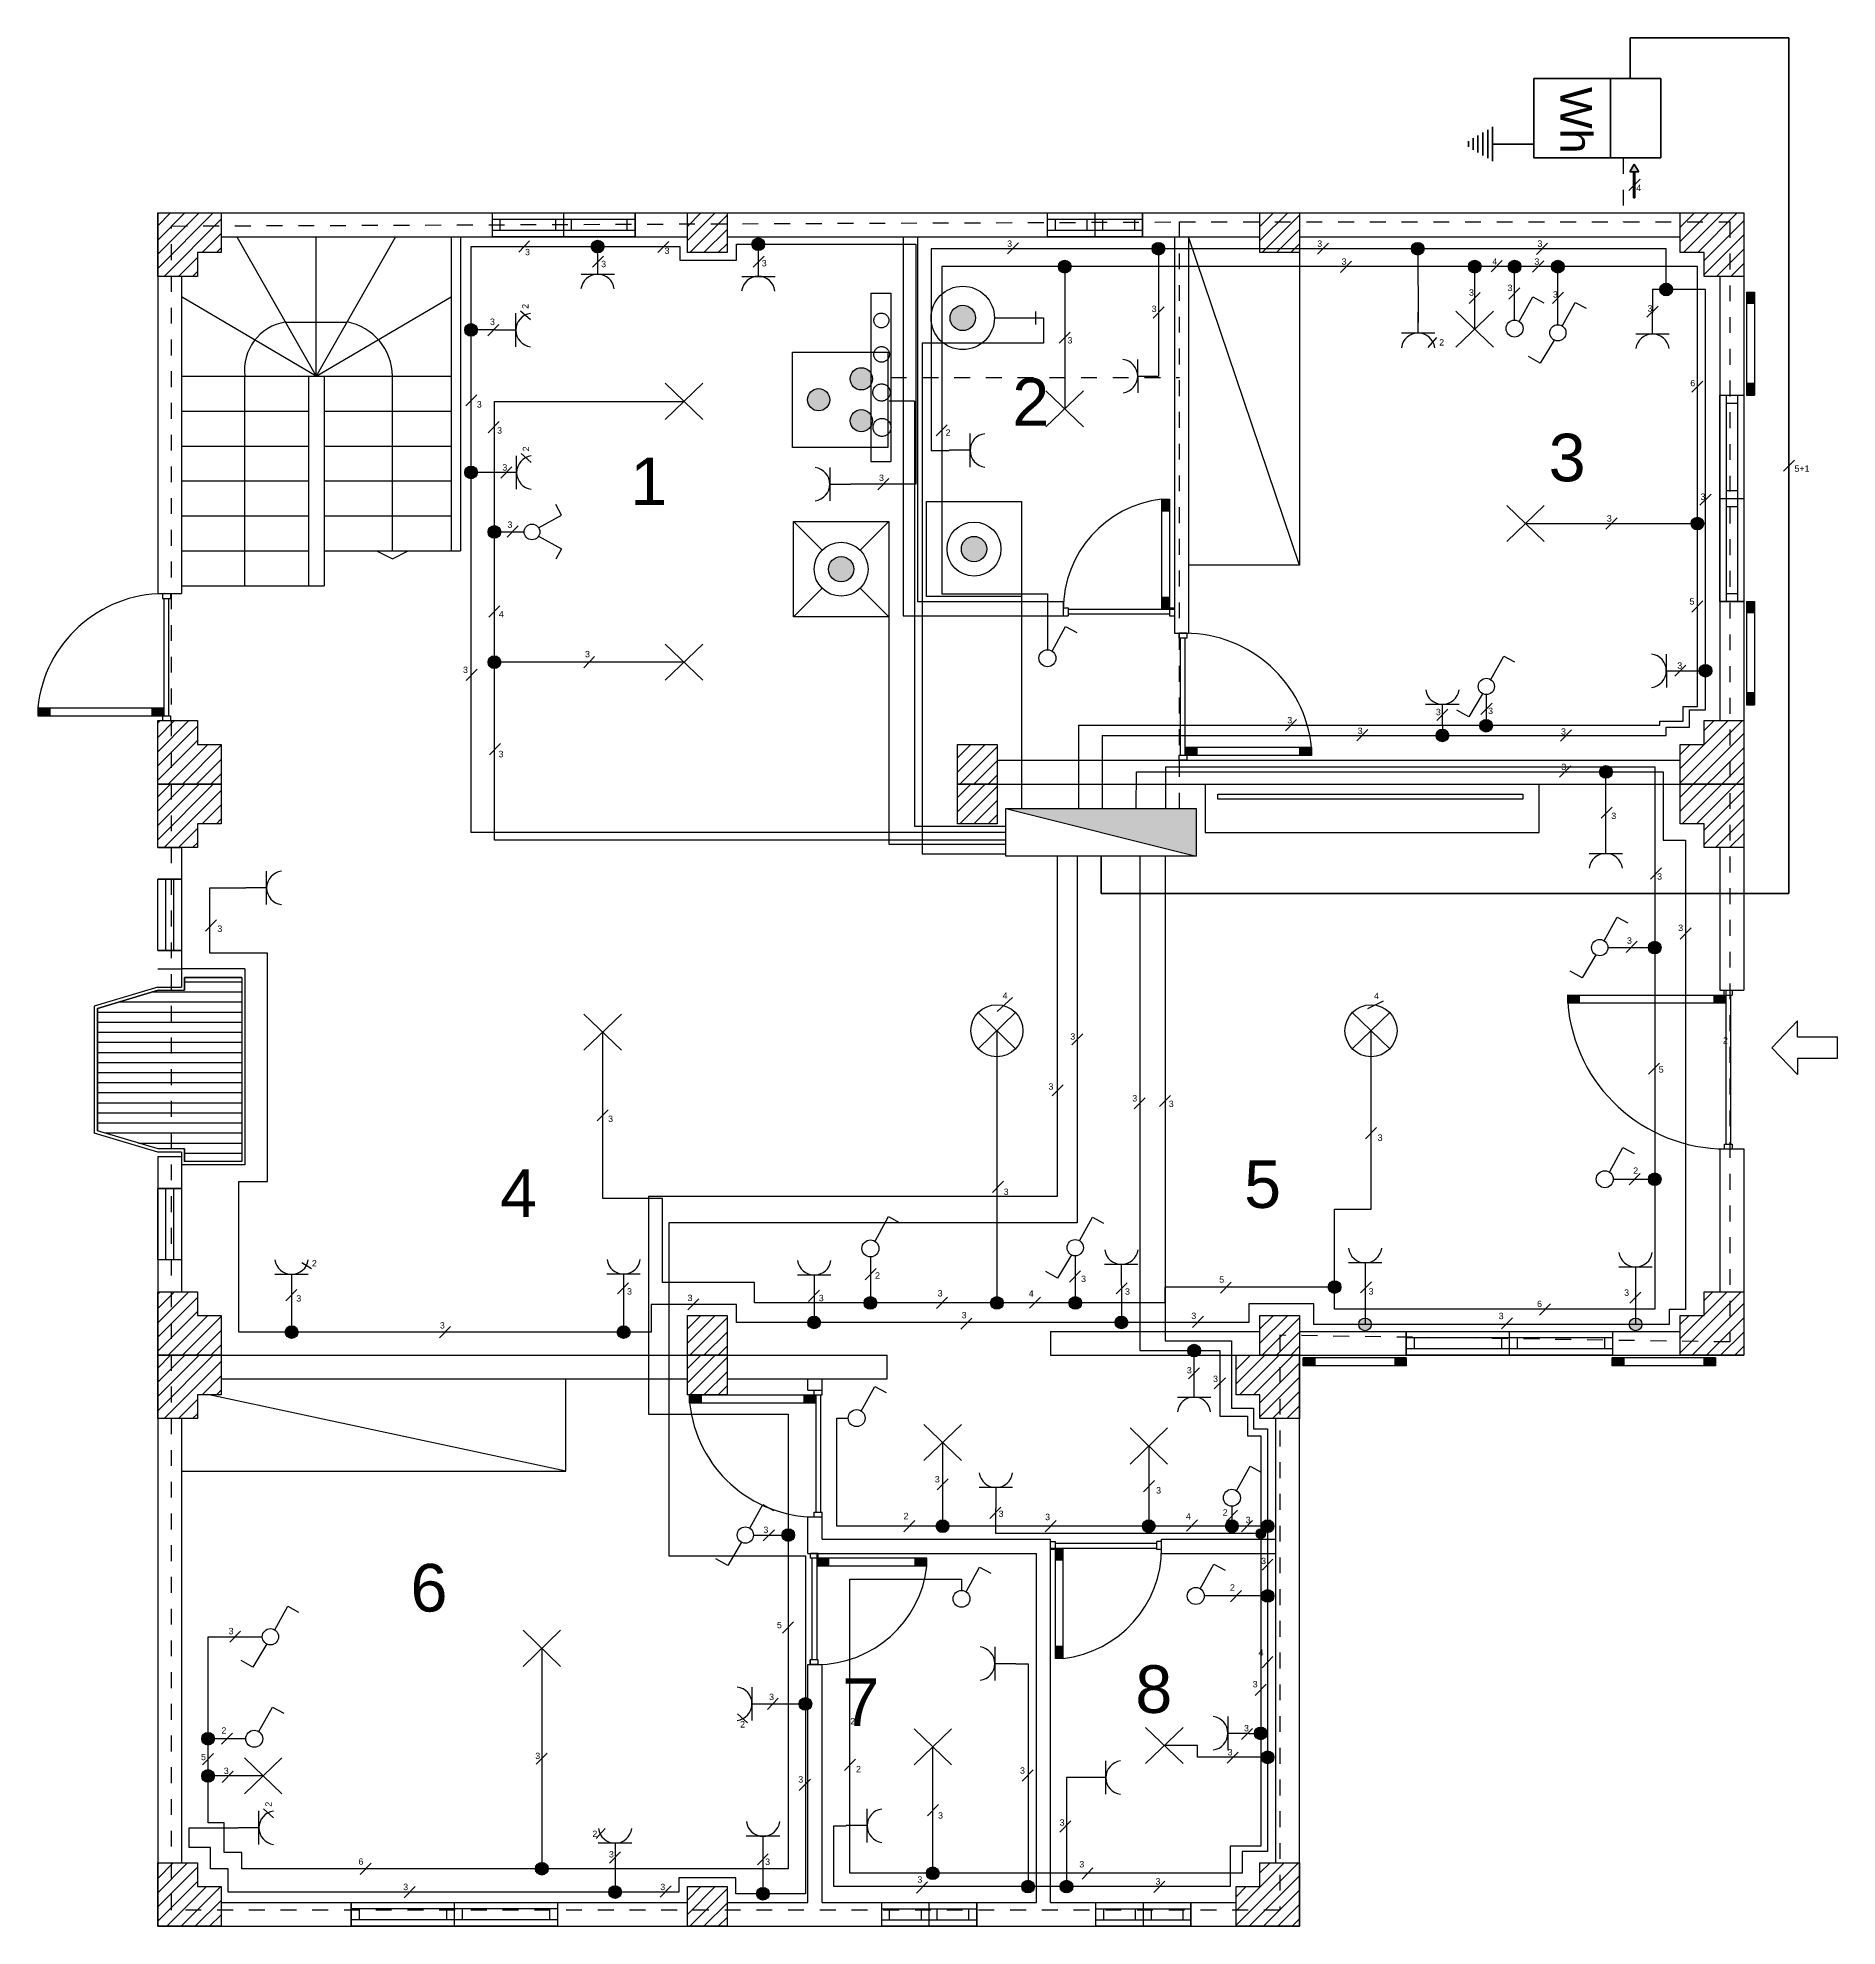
# Model space of a CAD drawing. Header units: metres. Extents: x 68 to 488, y 68 to 365.
# Drawn here: x 278.98 to 290.33, y 257.43 to 269.33 of the extents above; entities that cross this region are included whole.
import ezdxf

# ---------------------------------------------------------------- set-up
doc = ezdxf.new("R2010")
doc.units = ezdxf.units.M
doc.header["$MEASUREMENT"] = 0
doc.linetypes.add('ACAD_ISO02W100', pattern=[15, 12, -3])
for name, color, linetype in [('1', 7, 'Continuous'), ('10', 7, 'Continuous'), ('2', 7, 'Continuous'), ('3', 7, 'Continuous'), ('4', 7, 'Continuous'), ('5', 7, 'Continuous'), ('6', 7, 'Continuous'), ('7', 7, 'Continuous'), ('8', 7, 'Continuous'), ('9', 7, 'Continuous'), ('ilektrikes syskeyes', 7, 'Continuous'), ('themeliaki geiwsi', 1, 'ACAD_ISO02W100'), ('γραμματα', 7, 'Continuous'), ('επιπλα', 7, 'Continuous'), ('κολωνες', 11, 'Continuous'), ('παραθυρα', 41, 'Continuous'), ('τοιχος', 150, 'Continuous')]:
    doc.layers.add(name, color=color, linetype=linetype)
doc.layers.add('paroxi dei', color=7, linetype='Continuous', lineweight=200)
doc.styles.get("Standard").update_dxf_attribs({"font": 'arial.ttf'})
pattern_1 = [(45, (189.09541, 18.460684), (-0.04490128, 0.04490128), [])]

msp = doc.modelspace()

# ---------------------------------------------------------------- texts
at = {"layer": '1', "char_height": 0.04, "attachment_point": 1}
for s, width, insert in [('3', 0.12232, (287.205, 267.94)), ('4', 0.126, (288.155, 267.94)), ('3', 0.12232, (288.42, 267.94)), ('3', 0.12232, (288.008, 267.745)), ('3', 0.12232, (288.251, 267.774)), ('3', 0.12232, (288.537, 267.733)), ('3', 0.12232, (285.476, 267.444)), ('6', 0.08806, (289.403, 267.174)), ('2', 0.06156, (284.708, 266.862)), ('3', 0.12232, (288.877, 266.321)), ('5', 0.19351, (289.398, 265.798)), ('3', 0.12232, (288.128, 265.108)), ('3', 0.12232, (286.862, 265.05))]:
    msp.add_mtext_dynamic_manual_height_columns(s, width=width, gutter_width=1, heights=[0], dxfattribs=dict(at, insert=insert))
at = {"layer": '10', "char_height": 0.04, "attachment_point": 1}
for s, width, insert in [('3', 0.12232, (289.194, 264.064)), ('3', 0.12232, (289.004, 263.66)), ('4', 0.126, (285.067, 263.313)), ('4', 0.126, (287.409, 263.311)), ('2', 0.06156, (289.609, 263.031)), ('5', 0.19351, (289.204, 262.848)), ('3', 0.12232, (282.58, 262.537)), ('3', 0.12232, (287.432, 262.418)), ('2', 0.06156, (289.043, 262.21)), ('3', 0.12232, (285.074, 262.077)), ('2', 0.06156, (284.263, 261.549)), ('3', 0.12232, (285.562, 261.528)), ('5', 0.19351, (286.433, 261.524)), ('3', 0.12232, (284.658, 261.437)), ('4', 0.126, (285.232, 261.435)), ('6', 0.08806, (288.437, 261.37))]:
    msp.add_mtext_dynamic_manual_height_columns(s, width=width, gutter_width=1, heights=[0], dxfattribs=dict(at, insert=insert))
at = {"layer": '2', "char_height": 0.04, "attachment_point": 1}
for s, width, insert in [('3', 0.12232, (285.096, 268.053)), ('3', 0.12232, (287.051, 268.053)), ('3', 0.12232, (288.439, 268.053)), ('3', 0.12232, (286.007, 267.642)), ('3', 0.12232, (289.133, 267.645)), ('2', 0.03773, (287.82, 267.431)), ('3', 0.12232, (289.467, 266.458)), ('3', 0.12232, (289.321, 265.394)), ('3', 0.12232, (287.799, 265.101)), ('3', 0.12232, (287.306, 264.982)), ('3', 0.12232, (288.588, 264.978))]:
    msp.add_mtext_dynamic_manual_height_columns(s, width=width, gutter_width=1, heights=[0], dxfattribs=dict(at, insert=insert))
at = {"layer": '3', "char_height": 0.04, "attachment_point": 1}
for insert in [(285.885, 262.666), (286.229, 260.952), (286.394, 260.898), (285.042, 260.047), (286.644, 258.973), (286.589, 258.696), (285.177, 258.429), (285.427, 258.101), (284.53, 257.742), (286.031, 257.73)]:
    msp.add_mtext_dynamic_manual_height_columns('3', width=0.12232, gutter_width=1, heights=[0], dxfattribs=dict(at, insert=insert))
at = {"layer": '4', "char_height": 0.04, "attachment_point": 1}
for s, width, insert in [('3', 0.12232, (286.115, 262.631)), ('3', 0.12232, (284.64, 260.265)), ('3', 0.12232, (286.035, 260.195)), ('2', 0.06156, (284.443, 260.033)), ('3', 0.12232, (285.335, 260.027)), ('4', 0.126, (286.223, 260.031)), ('2', 0.06156, (286.455, 260.056)), ('3', 0.12232, (286.6, 260.008)), ('3', 0.12232, (286.697, 259.75)), ('2', 0.06156, (286.501, 259.583)), ('4', 0.126, (286.681, 259.173)), ('2', 0.06156, (284.107, 258.74)), ('3', 0.12232, (286.486, 258.544)), ('2', 0.06156, (284.143, 258.438)), ('3', 0.12232, (284.66, 258.146)), ('3', 0.12232, (285.551, 257.838))]:
    msp.add_mtext_dynamic_manual_height_columns(s, width=width, gutter_width=1, heights=[0], dxfattribs=dict(at, insert=insert))
at = {"layer": '5', "char_height": 0.04, "attachment_point": 1}
for s, width, insert in [('3', 0.12232, (285.494, 263.056)), ('3', 0.12232, (283.595, 258.893)), ('2', 0.03773, (283.412, 258.72)), ('3', 0.12232, (283.779, 258.373)), ('2', 0.04, (282.481, 258.03)), ('3', 0.12232, (282.585, 257.901)), ('3', 0.12232, (283.57, 257.854)), ('3', 0.12232, (281.288, 257.695)), ('3', 0.12232, (282.909, 257.695))]:
    msp.add_mtext_dynamic_manual_height_columns(s, width=width, gutter_width=1, heights=[0], dxfattribs=dict(at, insert=insert))
at = {"layer": '5', "insert": (280.418, 258.181), "char_height": 0.04, "attachment_point": 1, "rotation": 90}
msp.add_mtext_dynamic_manual_height_columns('2', width=0.03773, gutter_width=1, heights=[0], dxfattribs=at)
at = {"layer": '6', "char_height": 0.04, "attachment_point": 1}
for s, width, insert in [('3', 0.12232, (285.356, 262.74)), ('3', 0.12232, (283.559, 259.946)), ('3', 0.12232, (280.187, 259.308)), ('5', 0.19351, (283.644, 259.346)), ('2', 0.06156, (280.142, 258.681)), ('5', 0.19351, (280.013, 258.514)), ('3', 0.12232, (280.157, 258.427)), ('3', 0.12232, (282.121, 258.521)), ('6', 0.08806, (281.006, 257.855))]:
    msp.add_mtext_dynamic_manual_height_columns(s, width=width, gutter_width=1, heights=[0], dxfattribs=dict(at, insert=insert))
at = {"layer": '7', "char_height": 0.04, "attachment_point": 1}
for insert in [(282.056, 268), (282.936, 268.008), (282.536, 267.925), (283.549, 267.93), (281.835, 267.561), (281.752, 267.04), (281.913, 266.643), (284.288, 266.577), (281.665, 265.367)]:
    msp.add_mtext_dynamic_manual_height_columns('3', width=0.12232, gutter_width=1, heights=[0], dxfattribs=dict(at, insert=insert))
at = {"layer": '7', "char_height": 0.04, "attachment_point": 1, "rotation": 90}
for insert in [(282.038, 267.622), (282.042, 266.724)]:
    msp.add_mtext_dynamic_manual_height_columns('2', width=0.03773, gutter_width=1, heights=[0], dxfattribs=dict(at, insert=insert))
at = {"layer": '8', "char_height": 0.04, "attachment_point": 1}
for s, width, insert in [('3', 0.12232, (281.88, 266.876)), ('3', 0.12232, (281.945, 266.282)), ('4', 0.126, (281.891, 265.717)), ('3', 0.12232, (282.434, 265.466)), ('3', 0.12232, (281.889, 264.836))]:
    msp.add_mtext_dynamic_manual_height_columns(s, width=width, gutter_width=1, heights=[0], dxfattribs=dict(at, insert=insert))
at = {"layer": '9', "char_height": 0.04, "attachment_point": 1}
for s, width, insert in [('3', 0.12232, (288.59, 264.755)), ('3', 0.12232, (288.905, 264.446)), ('3', 0.12232, (280.116, 263.735)), ('3', 0.12232, (289.327, 263.74)), ('2', 0.03773, (280.712, 261.626)), ('3', 0.12232, (280.614, 261.405)), ('3', 0.12232, (282.699, 261.449)), ('3', 0.12232, (283.081, 261.408)), ('3', 0.12232, (283.908, 261.407)), ('3', 0.12232, (285.839, 261.448)), ('3', 0.12232, (287.375, 261.449)), ('3', 0.12232, (288.986, 261.441)), ('3', 0.12232, (284.809, 261.299)), ('3', 0.12232, (286.257, 261.295)), ('3', 0.12232, (288.195, 261.294)), ('3', 0.12232, (281.519, 261.235))]:
    msp.add_mtext_dynamic_manual_height_columns(s, width=width, gutter_width=1, heights=[0], dxfattribs=dict(at, insert=insert))
at = {"layer": 'paroxi dei', "insert": (288.784, 269.021), "char_height": 0.2, "attachment_point": 1, "rotation": 270}
msp.add_mtext_dynamic_manual_height_columns('Wh', width=0.38379, gutter_width=1, heights=[0], dxfattribs=at)
at = {"layer": 'paroxi dei', "char_height": 0.04, "attachment_point": 1}
for s, width, insert in [('4', 0.08789, (289.062, 268.404)), ('5+1', 0.1202, (290.06, 266.635))]:
    msp.add_mtext_dynamic_manual_height_columns(s, width=width, gutter_width=1, heights=[0], dxfattribs=dict(at, insert=insert))
at = {"layer": 'γραμματα', "char_height": 0.3, "attachment_point": 1}
for s, width, insert in [('2', 0.48217, (285.128, 267.185)), ('3', 0.25024, (288.51, 266.835)), ('1', 0.55379, (282.72, 266.685)), ('5', 0.89903, (286.59, 262.255)), ('4', 0.46624, (281.899, 262.198)), ('6', 0.47073, (281.334, 259.711)), ('8', 0.40575, (285.904, 259.072)), ('7', 0.56437, (284.057, 258.989))]:
    msp.add_mtext_dynamic_manual_height_columns(s, width=width, gutter_width=1, heights=[0], dxfattribs=dict(at, insert=insert))

# ---------------------------------------------------------------- blocks, each defined once
blk = doc.blocks.new('plidirio rouxwn')
h = blk.add_hatch(color=256)
h.dxf.hatch_style = 1
h.paths.add_polyline_path([(-0.08, 0, 1), (0.08, 0, 1)])
for radius in [0.17, 0.08]:
    blk.add_circle((0, 0), radius)
at = {"layer": 'επιπλα'}
for p, q in [((-0.3, 0.3), (0.3, 0.3)), ((-0.3, -0.3), (-0.3, 0.3)), ((0.3, 0.3), (0.3, -0.3)), ((0.3, -0.3), (-0.3, -0.3))]:
    blk.add_line(p, q, dxfattribs=at)
blk = doc.blocks.new('ilektrikos pinakas')
h = blk.add_hatch(color=256)
h.dxf.hatch_style = 1
h.paths.add_polyline_path([(0.191, 0.971), (1.391, 0.671), (1.391, 0.971)])
for p, q in [((0.191, 0.971), (1.391, 0.971)), ((0.191, 0.671), (0.191, 0.971)), ((0.191, 0.971), (1.391, 0.671)), ((1.391, 0.971), (1.391, 0.671)), ((1.391, 0.671), (0.191, 0.671))]:
    blk.add_line(p, q)
blk = doc.blocks.new('reymatodoths')
for p, q in [((0.001, 0.201), (0.001, 0.451)), ((-0.199, 0.201), (0.201, 0.201))]:
    blk.add_line(p, q)
blk.add_arc((0, 0), 0.201, 7.2421, 172.7579)
blk = doc.blocks.new('komitater')
for p, q in [((-0.171, 0.299), (-0.277, 0.242)), ((-0.043, 0.067), (-0.171, 0.299)), ((0.043, 0.067), (0.171, 0.299)), ((0.171, 0.299), (0.277, 0.242))]:
    blk.add_line(p, q)
blk.add_circle((0, 0), 0.08)
blk = doc.blocks.new('alleretour')
for p, q in [((0.043, 0.067), (0.171, 0.299)), ((0.171, 0.299), (0.277, 0.242)), ((-0.037, -0.071), (-0.173, -0.298)), ((-0.173, -0.298), (-0.289, -0.232))]:
    blk.add_line(p, q)
blk.add_circle((0, 0), 0.08)
blk = doc.blocks.new('ilektriki kouzina')
h = blk.add_hatch(color=256)
h.dxf.hatch_style = 1
h.paths.add_polyline_path([(0.07, 0, 1), (-0.07, 0, 1)])
h.paths.add_polyline_path([(-0.062, -0.269, 1), (-0.202, -0.269, 1)])
h.paths.add_polyline_path([(0.202, -0.269, 1), (0.062, -0.269, 1)])
for centre in [(0, 0), (-0.132, -0.269), (0.132, -0.269)]:
    blk.add_circle(centre, 0.07)
at = {"layer": 'επιπλα'}
for p, q in [((-0.3, 0.164), (0.3, 0.164)), ((-0.3, -0.436), (-0.3, 0.164)), ((0.3, 0.164), (0.3, -0.436)), ((0.3, -0.436), (-0.3, -0.436))]:
    blk.add_line(p, q, dxfattribs=at)
blk = doc.blocks.new('lamp')
for p, q in [((-0.19, 0.183), (0.19, -0.183)), ((-0.19, -0.183), (0.19, 0.183))]:
    blk.add_line(p, q)
blk = doc.blocks.new('aplos')
for p, q in [((0.043, 0.067), (0.171, 0.299)), ((0.171, 0.299), (0.277, 0.242))]:
    blk.add_line(p, q)
blk.add_circle((0, 0), 0.08)
blk = doc.blocks.new('plidirio piatwn')
h = blk.add_hatch(color=256)
h.dxf.hatch_style = 1
h.paths.add_polyline_path([(-0.08, 0, 1), (0.08, 0, 1)])
for p, q in [((-0.12, 0.12), (-0.3, 0.3)), ((0.12, 0.12), (0.3, 0.3)), ((-0.12, -0.12), (-0.3, -0.3)), ((0.12, -0.12), (0.3, -0.3))]:
    blk.add_line(p, q)
for radius in [0.17, 0.08]:
    blk.add_circle((0, 0), radius)
at = {"layer": 'επιπλα'}
for p, q in [((-0.3, 0.3), (0.3, 0.3)), ((-0.3, -0.3), (-0.3, 0.3)), ((0.3, 0.3), (0.3, -0.3)), ((0.3, -0.3), (-0.3, -0.3))]:
    blk.add_line(p, q, dxfattribs=at)
blk = doc.blocks.new('thermosifwnas')
h = blk.add_hatch(color=256)
h.dxf.hatch_style = 1
h.paths.add_polyline_path([(0.08, 0, 1), (-0.08, 0, 1)])
for p, q in [((0.2, 0), (0.51, 0)), ((0.46, -0.041), (0.46, 0.041))]:
    blk.add_line(p, q)
for radius in [0.2, 0.08]:
    blk.add_circle((0, 0), radius)

# ---------------------------------------------------------------- hatches: boundary and pattern name
at = {"layer": '1'}
h = msp.add_hatch(color=256, dxfattribs=at)
h.dxf.hatch_style = 1
h.paths.add_polyline_path([(285.419, 267.888), (285.459, 267.888), (285.499, 267.888, 1)])
h.paths.add_polyline_path([(285.499, 267.888), (285.459, 267.888), (285.459, 267.848, 0.414214)])
h.paths.add_polyline_path([(285.459, 267.888), (285.419, 267.888, 0.414214), (285.459, 267.848)])
h = msp.add_hatch(color=256, dxfattribs=at)
h.dxf.hatch_style = 1
h.paths.add_polyline_path([(288.004, 267.888), (288.044, 267.888), (288.084, 267.888, 1)])
h.paths.add_polyline_path([(288.084, 267.888), (288.044, 267.888), (288.044, 267.848, 0.414214)])
h.paths.add_polyline_path([(288.044, 267.888), (288.004, 267.888, 0.414214), (288.044, 267.848)])
h = msp.add_hatch(color=256, dxfattribs=at)
h.dxf.hatch_style = 1
h.paths.add_polyline_path([(288.255, 267.888), (288.335, 267.888, 1)])
h.paths.add_polyline_path([(288.295, 267.888), (288.255, 267.888, 0.414214), (288.295, 267.848)])
h.paths.add_polyline_path([(288.335, 267.888), (288.295, 267.888), (288.295, 267.848, 0.414214)])
h = msp.add_hatch(color=256, dxfattribs=at)
h.dxf.hatch_style = 1
h.paths.add_polyline_path([(288.528, 267.888), (288.608, 267.888, 1)])
h.paths.add_polyline_path([(288.608, 267.888), (288.568, 267.888), (288.568, 267.848, 0.414214)])
h.paths.add_polyline_path([(288.568, 267.888), (288.528, 267.888, 0.414214), (288.568, 267.848)])
h = msp.add_hatch(dxfattribs=at)
h.set_pattern_fill('ANSI31', color=256)
h.paths.add_polyline_path([(287.84, 264.973), (287.84, 264.933), (287.88, 264.933, 0.414214)])
h.paths.add_polyline_path([(287.84, 264.973, 0.414214), (287.8, 264.933), (287.84, 264.933)])
h.paths.add_polyline_path([(287.88, 264.933), (287.84, 264.933), (287.8, 264.933, 1)])
h.paths.add_polyline_path([(289.499, 265.381), (289.499, 265.301, 0.414214), (289.539, 265.341, 0.414214)])
h.paths.add_polyline_path([(289.499, 265.381, 0.414214), (289.459, 265.341), (289.499, 265.341)])
h.paths.add_polyline_path([(289.499, 265.341), (289.459, 265.341, 0.414214), (289.499, 265.301)])
h.paths.add_polyline_path([(289.448, 266.309), (289.448, 266.229, 0.414214), (289.488, 266.269, 0.414214)])
h = msp.add_hatch(color=256, dxfattribs=at)
h.dxf.hatch_style = 1
h.paths.add_polyline_path([(289.448, 266.309), (289.448, 266.229, 0.414214), (289.488, 266.269, 0.414214)])
h.paths.add_polyline_path([(289.448, 266.309, 0.414214), (289.408, 266.269), (289.448, 266.269)])
h.paths.add_polyline_path([(289.448, 266.269), (289.408, 266.269, 0.414214), (289.448, 266.229)])
h = msp.add_hatch(color=256, dxfattribs=at)
h.dxf.hatch_style = 1
h.paths.add_polyline_path([(288.117, 265.034), (288.117, 264.997), (288.156, 264.997, 0.385336)])
h.paths.add_polyline_path([(288.117, 265.034, 0.396846), (288.076, 264.997), (288.117, 264.997)])
h.paths.add_polyline_path([(288.156, 264.994, 0.019909), (288.156, 264.997), (288.117, 264.997), (288.076, 264.997, 0.019909), (288.076, 264.994, 1)])
at = {"layer": '10'}
h = msp.add_hatch(color=256, dxfattribs=at)
h.dxf.hatch_style = 1
h.paths.add_polyline_path([(289.179, 263.636), (289.179, 263.556, 0.414214), (289.219, 263.596, 0.414214)])
h.paths.add_polyline_path([(289.179, 263.636, 0.414214), (289.139, 263.596), (289.179, 263.596)])
h.paths.add_polyline_path([(289.179, 263.596), (289.139, 263.596, 0.414214), (289.179, 263.556)])
h = msp.add_hatch(color=256, dxfattribs=at)
h.dxf.hatch_style = 1
h.paths.add_polyline_path([(289.179, 262.176), (289.179, 262.096, 0.414214), (289.219, 262.136, 0.414214)])
h.paths.add_polyline_path([(289.179, 262.176, 0.414214), (289.139, 262.136), (289.179, 262.136)])
h.paths.add_polyline_path([(289.179, 262.136), (289.139, 262.136, 0.414214), (289.179, 262.096)])
h = msp.add_hatch(color=256, dxfattribs=at)
h.dxf.hatch_style = 1
h.paths.add_polyline_path([(287.16, 261.496, 0.414214), (287.12, 261.456), (287.16, 261.456)])
h.paths.add_polyline_path([(287.16, 261.496), (287.16, 261.456), (287.16, 261.416, 0.414214), (287.2, 261.456, 0.414214)])
h.paths.add_polyline_path([(287.16, 261.456), (287.12, 261.456, 0.414214), (287.16, 261.416)])
h = msp.add_hatch(color=256, dxfattribs=at)
h.dxf.hatch_style = 1
h.paths.add_polyline_path([(284.234, 261.396), (284.234, 261.356), (284.274, 261.356, 0.414214)])
h.paths.add_polyline_path([(284.234, 261.396, 0.414214), (284.194, 261.356), (284.234, 261.356)])
h.paths.add_polyline_path([(284.274, 261.356), (284.234, 261.356), (284.194, 261.356, 1)])
h = msp.add_hatch(color=256, dxfattribs=at)
h.dxf.hatch_style = 1
h.paths.add_polyline_path([(285.031, 261.396), (285.031, 261.356), (285.071, 261.356, 0.414214)])
h.paths.add_polyline_path([(285.031, 261.396, 0.414214), (284.991, 261.356), (285.031, 261.356)])
h.paths.add_polyline_path([(285.071, 261.356), (285.031, 261.356), (284.991, 261.356, 1)])
h = msp.add_hatch(color=256, dxfattribs=at)
h.dxf.hatch_style = 1
h.paths.add_polyline_path([(285.525, 261.396), (285.525, 261.356), (285.565, 261.356, 0.414214)])
h.paths.add_polyline_path([(285.525, 261.396, 0.414214), (285.485, 261.356), (285.525, 261.356)])
h.paths.add_polyline_path([(285.565, 261.356), (285.525, 261.356), (285.485, 261.356, 1)])
at = {"layer": '2'}
h = msp.add_hatch(color=256, dxfattribs=at)
h.dxf.hatch_style = 1
h.paths.add_polyline_path([(286.01, 268.001), (286.05, 268.001), (286.09, 268.001, 1)])
h.paths.add_polyline_path([(286.09, 268.001), (286.05, 268.001), (286.05, 267.961, 0.414214)])
h.paths.add_polyline_path([(286.05, 268.001), (286.01, 268.001, 0.414214), (286.05, 267.961)])
h = msp.add_hatch(color=256, dxfattribs=at)
h.dxf.hatch_style = 1
h.paths.add_polyline_path([(287.645, 268.001), (287.685, 268.001), (287.725, 268.001, 1)])
h.paths.add_polyline_path([(287.725, 268.001), (287.685, 268.001), (287.685, 267.961, 0.414214)])
h.paths.add_polyline_path([(287.685, 268.001), (287.645, 268.001, 0.414214), (287.685, 267.961)])
h = msp.add_hatch(color=256, dxfattribs=at)
h.dxf.hatch_style = 1
h.paths.add_polyline_path([(289.251, 267.784), (289.251, 267.744), (289.291, 267.744, 0.414214)])
h.paths.add_polyline_path([(289.291, 267.744), (289.251, 267.744), (289.211, 267.744, 1)])
h.paths.add_polyline_path([(289.251, 267.784, 0.414214), (289.211, 267.744), (289.251, 267.744)])
h = msp.add_hatch(color=256, dxfattribs=at)
h.dxf.hatch_style = 1
h.paths.add_polyline_path([(289.499, 265.381), (289.499, 265.301, 0.414214), (289.539, 265.341, 0.414214)])
h.paths.add_polyline_path([(289.499, 265.381, 0.414214), (289.459, 265.341), (289.499, 265.341)])
h.paths.add_polyline_path([(289.499, 265.341), (289.459, 265.341, 0.414214), (289.499, 265.301)])
h = msp.add_hatch(color=256, dxfattribs=at)
h.dxf.hatch_style = 1
h.paths.add_polyline_path([(287.84, 264.973), (287.84, 264.933), (287.88, 264.933, 0.414214)])
h.paths.add_polyline_path([(287.84, 264.973, 0.414214), (287.8, 264.933), (287.84, 264.933)])
h.paths.add_polyline_path([(287.88, 264.933), (287.8, 264.933, 1)])
at = {"layer": '3'}
h = msp.add_hatch(color=256, dxfattribs=at)
h.dxf.hatch_style = 1
h.paths.add_polyline_path([(286.235, 261.056), (286.315, 261.056, 1)])
h.paths.add_polyline_path([(286.275, 261.056), (286.235, 261.056, 0.201358), (286.247, 261.027), (286.275, 261.027)])
h.paths.add_polyline_path([(286.315, 261.056), (286.275, 261.056), (286.275, 261.027), (286.303, 261.027, 0.201358)])
h.paths.add_polyline_path([(286.303, 261.027), (286.275, 261.027), (286.275, 261.016, 0.196469)])
h.paths.add_polyline_path([(286.275, 261.027), (286.247, 261.027, 0.196469), (286.275, 261.016)])
h = msp.add_hatch(color=256, dxfattribs=at)
h.dxf.hatch_style = 1
h.paths.add_polyline_path([(286.695, 259.932), (286.695, 259.902), (286.695, 259.872, 0.414214), (286.725, 259.902, 0.414214)])
h.paths.add_polyline_path([(286.695, 259.932, 0.414214), (286.665, 259.902), (286.695, 259.902)])
h.paths.add_polyline_path([(286.695, 259.902), (286.665, 259.902, 0.414214), (286.695, 259.872)])
h = msp.add_hatch(color=256, dxfattribs=at)
h.dxf.hatch_style = 1
h.paths.add_polyline_path([(286.695, 258.683), (286.695, 258.603, 0.414207), (286.735, 258.643, 0.414207)])
h.paths.add_polyline_path([(286.695, 258.683, 0.41422), (286.655, 258.643), (286.695, 258.643)])
h.paths.add_polyline_path([(286.695, 258.643), (286.655, 258.643, 0.41422), (286.695, 258.603)])
h = msp.add_hatch(color=256, dxfattribs=at)
h.dxf.hatch_style = 1
h.paths.add_polyline_path([(285.228, 257.717), (285.228, 257.677), (285.268, 257.677, 0.414214)])
h.paths.add_polyline_path([(285.228, 257.717, 0.414214), (285.188, 257.677), (285.228, 257.677)])
h.paths.add_polyline_path([(285.268, 257.677), (285.228, 257.677), (285.188, 257.677, 1)])
h = msp.add_hatch(color=256, dxfattribs=at)
h.dxf.hatch_style = 1
h.paths.add_polyline_path([(285.47, 257.717), (285.47, 257.677), (285.51, 257.677, 0.414214)])
h.paths.add_polyline_path([(285.47, 257.717, 0.414214), (285.43, 257.677), (285.47, 257.677)])
h.paths.add_polyline_path([(285.51, 257.677), (285.47, 257.677), (285.43, 257.677, 1)])
at = {"layer": '4'}
h = msp.add_hatch(color=256, dxfattribs=at)
h.dxf.hatch_style = 1
h.paths.add_polyline_path([(284.689, 259.989, 0.414214), (284.649, 259.949), (284.689, 259.949)])
h.paths.add_polyline_path([(284.689, 259.989), (284.689, 259.949), (284.729, 259.949, 0.414214)])
h.paths.add_polyline_path([(284.729, 259.949), (284.689, 259.949), (284.649, 259.949, 1)])
h = msp.add_hatch(color=256, dxfattribs=at)
h.dxf.hatch_style = 1
h.paths.add_polyline_path([(285.989, 259.989), (285.989, 259.949), (286.029, 259.949, 0.414214)])
h.paths.add_polyline_path([(285.989, 259.989, 0.414214), (285.949, 259.949), (285.989, 259.949)])
h.paths.add_polyline_path([(286.029, 259.949), (285.949, 259.949, 1)])
h = msp.add_hatch(color=256, dxfattribs=at)
h.dxf.hatch_style = 1
h.paths.add_polyline_path([(286.513, 259.989), (286.513, 259.949), (286.553, 259.949, 0.414214)])
h.paths.add_polyline_path([(286.513, 259.989, 0.414214), (286.473, 259.949), (286.513, 259.949)])
h.paths.add_polyline_path([(286.553, 259.949), (286.473, 259.949, 1)])
h = msp.add_hatch(color=256, dxfattribs=at)
h.dxf.hatch_style = 1
h.paths.add_polyline_path([(286.738, 259.989), (286.738, 259.949), (286.738, 259.909, 0.414214), (286.778, 259.949, 0.414214)])
h.paths.add_polyline_path([(286.738, 259.989, 0.414214), (286.698, 259.949), (286.738, 259.949)])
h.paths.add_polyline_path([(286.738, 259.949), (286.698, 259.949, 0.414214), (286.738, 259.909)])
h = msp.add_hatch(color=256, dxfattribs=at)
h.dxf.hatch_style = 1
h.paths.add_polyline_path([(286.738, 259.549), (286.738, 259.509), (286.738, 259.469, 0.414214), (286.778, 259.509, 0.414214)])
h.paths.add_polyline_path([(286.738, 259.549, 0.414214), (286.698, 259.509), (286.738, 259.509)])
h.paths.add_polyline_path([(286.738, 259.509), (286.698, 259.509, 0.414214), (286.738, 259.469)])
h = msp.add_hatch(color=256, dxfattribs=at)
h.dxf.hatch_style = 1
h.paths.add_polyline_path([(286.738, 258.532), (286.738, 258.492), (286.738, 258.452, 0.414214), (286.778, 258.492, 0.414214)])
h.paths.add_polyline_path([(286.738, 258.532, 0.414214), (286.698, 258.492), (286.738, 258.492)])
h.paths.add_polyline_path([(286.738, 258.492), (286.698, 258.492, 0.414214), (286.738, 258.452)])
h = msp.add_hatch(color=256, dxfattribs=at)
h.dxf.hatch_style = 1
h.paths.add_polyline_path([(284.627, 257.801), (284.627, 257.761), (284.667, 257.761, 0.414214)])
h.paths.add_polyline_path([(284.627, 257.801, 0.414214), (284.587, 257.761), (284.627, 257.761)])
h.paths.add_polyline_path([(284.667, 257.761), (284.627, 257.761), (284.587, 257.761, 1)])
at = {"layer": '5'}
h = msp.add_hatch(color=256, dxfattribs=at)
h.dxf.hatch_style = 1
h.paths.add_polyline_path([(283.824, 258.869, 0.414214), (283.784, 258.829), (283.824, 258.829)])
h.paths.add_polyline_path([(283.84, 258.866, 0.099206), (283.824, 258.869), (283.824, 258.829), (283.824, 258.789, 0.099206), (283.84, 258.792)])
h.paths.add_polyline_path([(283.84, 258.866), (283.84, 258.792, 0.302574), (283.864, 258.829, 0.302574)])
h.paths.add_polyline_path([(283.824, 258.829), (283.784, 258.829, 0.414214), (283.824, 258.789)])
h = msp.add_hatch(color=256, dxfattribs=at)
h.dxf.hatch_style = 1
h.paths.add_polyline_path([(282.624, 257.683), (282.624, 257.643), (282.664, 257.643, 0.414214)])
h.paths.add_polyline_path([(282.624, 257.683, 0.414214), (282.584, 257.643), (282.624, 257.643)])
h.paths.add_polyline_path([(282.664, 257.643), (282.624, 257.643), (282.584, 257.643, 1)])
h = msp.add_hatch(color=256, dxfattribs=at)
h.dxf.hatch_style = 1
h.paths.add_polyline_path([(283.556, 257.672), (283.556, 257.632), (283.596, 257.632, 0.414214)])
h.paths.add_polyline_path([(283.556, 257.672, 0.414214), (283.516, 257.632), (283.556, 257.632)])
h.paths.add_polyline_path([(283.596, 257.632), (283.556, 257.632), (283.516, 257.632, 1)])
at = {"layer": '6'}
h = msp.add_hatch(color=256, dxfattribs=at)
h.dxf.hatch_style = 1
h.paths.add_polyline_path([(283.716, 259.933, 0.414214), (283.676, 259.893), (283.716, 259.893)])
h.paths.add_polyline_path([(283.716, 259.933), (283.716, 259.893), (283.716, 259.853, 0.414214), (283.756, 259.893, 0.414214)])
h.paths.add_polyline_path([(283.716, 259.893), (283.676, 259.893, 0.414214), (283.716, 259.853)])
h = msp.add_hatch(color=256, dxfattribs=at)
h.dxf.hatch_style = 1
h.paths.add_polyline_path([(280.058, 258.649, 0.414214), (280.018, 258.609, 0.414214), (280.058, 258.569)])
h.paths.add_polyline_path([(280.058, 258.649), (280.058, 258.609), (280.098, 258.609, 0.414214)])
h.paths.add_polyline_path([(280.098, 258.609), (280.058, 258.609), (280.058, 258.569, 0.414214)])
h = msp.add_hatch(color=256, dxfattribs=at)
h.dxf.hatch_style = 1
h.paths.add_polyline_path([(280.058, 258.415, 0.414214), (280.018, 258.375, 0.414214), (280.058, 258.335)])
h.paths.add_polyline_path([(280.058, 258.415), (280.058, 258.375), (280.098, 258.375, 0.414214)])
h.paths.add_polyline_path([(280.098, 258.375), (280.058, 258.375), (280.058, 258.335, 0.414214)])
h = msp.add_hatch(color=256, dxfattribs=at)
h.dxf.hatch_style = 1
h.paths.add_polyline_path([(282.162, 257.83), (282.162, 257.79), (282.202, 257.79, 0.414214)])
h.paths.add_polyline_path([(282.162, 257.83, 0.414214), (282.122, 257.79), (282.162, 257.79)])
h.paths.add_polyline_path([(282.202, 257.79), (282.162, 257.79), (282.122, 257.79, 1)])
at = {"layer": '7'}
h = msp.add_hatch(color=256, dxfattribs=at)
h.dxf.hatch_style = 1
h.paths.add_polyline_path([(283.487, 268.029), (283.527, 268.029), (283.567, 268.029, 1)])
h.paths.add_polyline_path([(283.567, 268.029), (283.527, 268.029), (283.527, 267.989, 0.414214)])
h.paths.add_polyline_path([(283.527, 268.029), (283.487, 268.029, 0.414214), (283.527, 267.989)])
h = msp.add_hatch(color=256, dxfattribs=at)
h.dxf.hatch_style = 1
h.paths.add_polyline_path([(282.474, 268.015), (282.554, 268.015, 1)])
h.paths.add_polyline_path([(282.554, 268.015), (282.514, 268.015), (282.514, 267.975, 0.414214)])
h.paths.add_polyline_path([(282.514, 268.015), (282.474, 268.015, 0.414214), (282.514, 267.975)])
h = msp.add_hatch(color=256, dxfattribs=at)
h.dxf.hatch_style = 1
h.paths.add_polyline_path([(281.716, 267.529), (281.716, 267.489), (281.756, 267.489, 0.414214)])
h.paths.add_polyline_path([(281.756, 267.489), (281.716, 267.489), (281.716, 267.449, 0.414214)])
h.paths.add_polyline_path([(281.716, 267.489), (281.716, 267.529, 0.414214), (281.676, 267.489, 0.414214), (281.716, 267.449)])
h = msp.add_hatch(color=256, dxfattribs=at)
h.dxf.hatch_style = 1
h.paths.add_polyline_path([(281.716, 266.631), (281.716, 266.591), (281.756, 266.591, 0.414214)])
h.paths.add_polyline_path([(281.756, 266.591), (281.716, 266.591), (281.716, 266.551, 0.414214)])
h.paths.add_polyline_path([(281.716, 266.631, 0.414214), (281.676, 266.591, 0.414214), (281.716, 266.551)])
at = {"layer": '8'}
h = msp.add_hatch(color=256, dxfattribs=at)
h.dxf.hatch_style = 1
h.paths.add_polyline_path([(281.863, 266.256), (281.863, 266.216), (281.903, 266.216, 0.414214)])
h.paths.add_polyline_path([(281.903, 266.216), (281.863, 266.216), (281.863, 266.176, 0.414214)])
h.paths.add_polyline_path([(281.863, 266.216), (281.863, 266.256, 0.414214), (281.823, 266.216, 0.414214), (281.863, 266.176)])
h = msp.add_hatch(color=256, dxfattribs=at)
h.dxf.hatch_style = 1
h.paths.add_polyline_path([(281.863, 265.435), (281.863, 265.395), (281.903, 265.395, 0.414214)])
h.paths.add_polyline_path([(281.903, 265.395), (281.863, 265.395), (281.863, 265.355, 0.414214)])
h.paths.add_polyline_path([(281.863, 265.395), (281.863, 265.435, 0.414214), (281.823, 265.395, 0.414214), (281.863, 265.355)])
at = {"layer": '9'}
h = msp.add_hatch(color=256, dxfattribs=at)
h.dxf.hatch_style = 1
h.paths.add_polyline_path([(288.831, 264.703), (288.911, 264.703, 1)])
h.paths.add_polyline_path([(288.911, 264.703), (288.871, 264.703), (288.871, 264.663, 0.414214)])
h.paths.add_polyline_path([(288.871, 264.703), (288.831, 264.703, 0.414214), (288.871, 264.663)])
h = msp.add_hatch(color=256, dxfattribs=at)
h.dxf.hatch_style = 1
h.paths.add_polyline_path([(280.584, 261.212), (280.584, 261.172), (280.624, 261.172, 0.414214)])
h.paths.add_polyline_path([(280.584, 261.212, 0.414214), (280.544, 261.172), (280.584, 261.172)])
h.paths.add_polyline_path([(280.624, 261.172), (280.584, 261.172), (280.544, 261.172, 1)])
h = msp.add_hatch(color=256, dxfattribs=at)
h.dxf.hatch_style = 1
h.paths.add_polyline_path([(282.678, 261.212), (282.678, 261.172), (282.718, 261.172, 0.414214)])
h.paths.add_polyline_path([(282.678, 261.212, 0.414214), (282.638, 261.172), (282.678, 261.172)])
h.paths.add_polyline_path([(282.718, 261.172), (282.678, 261.172), (282.638, 261.172, 1)])
h = msp.add_hatch(color=256, dxfattribs=at)
h.dxf.hatch_style = 1
h.paths.add_polyline_path([(283.879, 261.273), (283.879, 261.233), (283.919, 261.233, 0.414214)])
h.paths.add_polyline_path([(283.879, 261.273, 0.414214), (283.839, 261.233), (283.879, 261.233)])
h.paths.add_polyline_path([(283.919, 261.233), (283.879, 261.233), (283.839, 261.233, 1)])
h = msp.add_hatch(color=256, dxfattribs=at)
h.dxf.hatch_style = 1
h.paths.add_polyline_path([(285.816, 261.273), (285.816, 261.233), (285.856, 261.233, 0.414214)])
h.paths.add_polyline_path([(285.816, 261.273, 0.414214), (285.776, 261.233), (285.816, 261.233)])
h.paths.add_polyline_path([(285.856, 261.233), (285.816, 261.233), (285.776, 261.233, 1)])
h = msp.add_hatch(color=256, dxfattribs=at)
h.dxf.hatch_style = 1
h.paths.add_polyline_path([(289.058, 261.261), (289.058, 261.221), (289.098, 261.221, 0.414214)])
h.paths.add_polyline_path([(289.058, 261.261, 0.414214), (289.018, 261.221), (289.058, 261.221)])
h.paths.add_polyline_path([(289.098, 261.221), (289.058, 261.221), (289.018, 261.221, 1)])
h.paths.add_polyline_path([(287.353, 261.261), (287.353, 261.221), (287.393, 261.221, 0.414214)])
h.paths.add_polyline_path([(287.393, 261.221), (287.353, 261.221), (287.313, 261.221, 1)])
h.paths.add_polyline_path([(287.353, 261.261, 0.414214), (287.313, 261.221), (287.353, 261.221)])
at = {"layer": 'paroxi dei'}
h = msp.add_hatch(color=256, dxfattribs=at)
h.dxf.hatch_style = 1
h.paths.add_polyline_path([(289.05, 268.535), (289.021, 268.486), (289.05, 268.486), (289.078, 268.486)])
h.paths.add_polyline_path([(289.054, 268.486), (289.05, 268.486), (289.046, 268.486), (289.046, 268.322), (289.054, 268.322)])
at = {"layer": 'κολωνες'}
h = msp.add_hatch(dxfattribs=at)
h.set_pattern_fill('LINE', color=256, scale=0.02, angle=45, style=0)
h.set_pattern_definition(pattern_1)
h.paths.add_polyline_path([(279.74, 268.227), (280.14, 268.227), (280.14, 267.977), (279.99, 267.977), (279.99, 267.827), (279.74, 267.827)])
h = msp.add_hatch(dxfattribs=at)
h.set_pattern_fill('LINE', color=256, scale=0.02, angle=45, style=0)
h.set_pattern_definition([(45, (185.67132, 23.36725), (-0.04490128, 0.04490128), [])])
h.paths.add_polyline_path([(283.08, 267.977), (283.08, 268.227), (283.33, 268.227), (283.33, 267.977)])
h = msp.add_hatch(dxfattribs=at)
h.set_pattern_fill('LINE', color=256, scale=0.02, angle=45, style=0)
h.set_pattern_definition([(45, (189.28132, 23.36725), (-0.04490128, 0.04490128), [])])
h.paths.add_polyline_path([(286.69, 267.977), (286.69, 268.227), (286.94, 268.227), (286.94, 267.977)])
h = msp.add_hatch(dxfattribs=at)
h.set_pattern_fill('LINE', color=256, scale=0.02, angle=45, style=0)
h.set_pattern_definition(pattern_1)
h.paths.add_polyline_path([(289.74, 268.227), (289.74, 267.827), (289.49, 267.827), (289.49, 267.977), (289.34, 267.977), (289.34, 268.227)])
h = msp.add_hatch(dxfattribs=at)
h.set_pattern_fill('LINE', color=256, scale=0.02, angle=45, style=0)
h.set_pattern_definition([(45, (189.09541, 22.060684), (-0.04490128, 0.04490128), [])])
h.paths.add_polyline_path([(279.74, 264.627), (279.74, 265.027), (279.99, 265.027), (279.99, 264.877), (280.14, 264.877), (280.14, 264.627)])
h = msp.add_hatch(dxfattribs=at)
h.set_pattern_fill('LINE', color=256, scale=0.02, angle=45, style=0)
h.set_pattern_definition(pattern_1)
h.paths.add_polyline_path([(289.74, 264.627), (289.74, 264.227), (289.49, 264.227), (289.49, 264.377), (289.34, 264.377), (289.34, 264.627)])
h.paths.add_polyline_path([(289.74, 264.627), (289.34, 264.627), (289.34, 264.877), (289.49, 264.877), (289.49, 265.027), (289.74, 265.027)])
h = msp.add_hatch(dxfattribs=at)
h.set_pattern_fill('LINE', color=256, scale=0.02, angle=45, style=0)
h.set_pattern_definition([(45, (187.373694, 20.01725), (-0.04490128, 0.04490128), [])])
h.paths.add_polyline_path([(284.782, 264.627), (284.782, 264.877), (285.032, 264.877), (285.032, 264.627)])
h = msp.add_hatch(dxfattribs=at)
h.set_pattern_fill('LINE', color=256, scale=0.02, angle=45, style=0)
h.set_pattern_definition([(45, (189.09541, 14.860684), (-0.04490128, 0.04490128), [])])
h.paths.add_polyline_path([(279.74, 264.627), (280.14, 264.627), (280.14, 264.377), (279.99, 264.377), (279.99, 264.227), (279.74, 264.227)])
h = msp.add_hatch(dxfattribs=at)
h.set_pattern_fill('LINE', color=256, scale=0.02, angle=45, style=0)
h.set_pattern_definition([(45, (187.373694, 19.76725), (-0.04490128, 0.04490128), [])])
h.paths.add_polyline_path([(284.782, 264.377), (284.782, 264.627), (285.032, 264.627), (285.032, 264.377)])
h = msp.add_hatch(dxfattribs=at)
h.set_pattern_fill('LINE', color=256, scale=0.02, angle=45, style=0)
h.set_pattern_definition(pattern_1)
h.paths.add_polyline_path([(279.74, 261.027), (279.74, 261.427), (279.99, 261.427), (279.99, 261.277), (280.14, 261.277), (280.14, 261.027)])
h = msp.add_hatch(dxfattribs=at)
h.set_pattern_fill('LINE', color=256, scale=0.02, angle=45, style=0)
h.set_pattern_definition(pattern_1)
h.paths.add_polyline_path([(289.74, 261.027), (289.34, 261.027), (289.34, 261.277), (289.49, 261.277), (289.49, 261.427), (289.74, 261.427)])
h = msp.add_hatch(dxfattribs=at)
h.set_pattern_fill('LINE', color=256, scale=0.02, angle=45, style=0)
h.set_pattern_definition([(45, (185.67132, 16.41725), (-0.04490128, 0.04490128), [])])
h.paths.add_polyline_path([(283.08, 261.027), (283.08, 261.277), (283.33, 261.277), (283.33, 261.027)])
h = msp.add_hatch(dxfattribs=at)
h.set_pattern_fill('LINE', color=256, scale=0.02, angle=45, style=0)
h.set_pattern_definition([(45, (189.28132, 16.41725), (-0.04490128, 0.04490128), [])])
h.paths.add_polyline_path([(286.69, 261.027), (286.69, 261.277), (286.94, 261.277), (286.94, 261.027)])
h = msp.add_hatch(dxfattribs=at)
h.set_pattern_fill('LINE', color=256, scale=0.02, angle=45, style=0)
h.set_pattern_definition([(45, (189.09541, 11.260684), (-0.04490128, 0.04490128), [])])
h.paths.add_polyline_path([(279.74, 261.027), (280.14, 261.027), (280.14, 260.777), (279.99, 260.777), (279.99, 260.627), (279.74, 260.627)])
h = msp.add_hatch(dxfattribs=at)
h.set_pattern_fill('LINE', color=256, scale=0.02, angle=45, style=0)
h.set_pattern_definition([(45, (185.67132, 16.16725), (-0.04490128, 0.04490128), [])])
h.paths.add_polyline_path([(283.08, 260.777), (283.08, 261.027), (283.33, 261.027), (283.33, 260.777)])
h = msp.add_hatch(dxfattribs=at)
h.set_pattern_fill('LINE', color=256, scale=0.02, angle=45, style=0)
h.set_pattern_definition(pattern_1)
h.paths.add_polyline_path([(286.94, 261.027), (286.94, 260.627), (286.69, 260.627), (286.69, 260.777), (286.54, 260.777), (286.54, 261.027)])
h = msp.add_hatch(dxfattribs=at)
h.set_pattern_fill('LINE', color=256, scale=0.02, angle=45, style=0)
h.set_pattern_definition(pattern_1)
h.paths.add_polyline_path([(279.74, 257.427), (279.74, 257.827), (279.99, 257.827), (279.99, 257.677), (280.14, 257.677), (280.14, 257.427)])
h = msp.add_hatch(dxfattribs=at)
h.set_pattern_fill('LINE', color=256, scale=0.02, angle=45, style=0)
h.set_pattern_definition(pattern_1)
h.paths.add_polyline_path([(286.94, 257.427), (286.54, 257.427), (286.54, 257.677), (286.69, 257.677), (286.69, 257.827), (286.94, 257.827)])
h = msp.add_hatch(dxfattribs=at)
h.set_pattern_fill('LINE', color=256, scale=0.02, angle=45, style=0)
h.set_pattern_definition([(45, (185.67132, 12.81725), (-0.04490128, 0.04490128), [])])
h.paths.add_polyline_path([(283.08, 257.427), (283.08, 257.677), (283.33, 257.677), (283.33, 257.427)])
at = {"layer": 'παραθυρα'}
for points in [[(289.757, 267.652), (289.807, 267.652), (289.807, 267.727), (289.757, 267.727)], [(289.807, 267.152), (289.757, 267.152), (289.757, 267.077), (289.807, 267.077)], [(286.07, 266.348), (286.12, 266.348), (286.12, 266.423), (286.07, 266.423)], [(286.12, 265.802), (286.07, 265.802), (286.07, 265.727), (286.12, 265.727)], [(289.757, 265.702), (289.807, 265.702), (289.807, 265.777), (289.757, 265.777)], [(279.059, 265.107), (279.059, 265.057), (278.984, 265.057), (278.984, 265.107)], [(279.705, 265.057), (279.705, 265.107), (279.78, 265.107), (279.78, 265.057)], [(289.807, 265.202), (289.757, 265.202), (289.757, 265.127), (289.807, 265.127)], [(286.294, 264.807), (286.294, 264.857), (286.219, 264.857), (286.219, 264.807)], [(286.94, 264.857), (286.94, 264.807), (287.015, 264.807), (287.015, 264.857)], [(288.705, 263.247), (288.705, 263.297), (288.63, 263.297), (288.63, 263.247)], [(289.552, 263.297), (289.552, 263.247), (289.627, 263.247), (289.627, 263.297)], [(287.037, 260.96), (287.037, 261.01), (286.962, 261.01), (286.962, 260.96)], [(287.537, 261.01), (287.537, 260.96), (287.612, 260.96), (287.612, 261.01)], [(288.986, 260.96), (288.986, 261.01), (288.911, 261.01), (288.911, 260.96)], [(289.486, 261.01), (289.486, 260.96), (289.561, 260.96), (289.561, 261.01)], [(283.169, 260.727), (283.169, 260.777), (283.094, 260.777), (283.094, 260.727)], [(283.815, 260.777), (283.815, 260.727), (283.89, 260.727), (283.89, 260.777)], [(283.97, 259.747), (283.97, 259.697), (283.895, 259.697), (283.895, 259.747)], [(284.515, 259.697), (284.515, 259.747), (284.59, 259.747), (284.59, 259.697)], [(285.4, 259.736), (285.45, 259.736), (285.45, 259.811), (285.4, 259.811)], [(285.45, 259.191), (285.4, 259.191), (285.4, 259.116), (285.45, 259.116)]]:
    msp.add_hatch(color=256, dxfattribs=at).paths.add_polyline_path(points)
h = msp.add_hatch(dxfattribs=at)
h.set_pattern_fill('LINE', color=256, scale=0.02, style=0)
h.set_pattern_definition([(0, (189.09541, 18.460684), (0, 0.0635), [])])
h.paths.add_polyline_path([(279.36, 263.213), (279.743, 263.327), (279.91, 263.327), (279.91, 263.407), (280.27, 263.407), (280.27, 262.247), (279.91, 262.247), (279.91, 262.327), (279.743, 262.327), (279.36, 262.442)])

# ---------------------------------------------------------------- linework, layer by layer
for p, q in [((290.078, 263.134), (289.918, 262.965)), ((290.078, 263.034), (290.078, 263.134)), ((290.078, 262.796), (289.918, 262.965)), ((290.078, 263.034), (290.33, 263.034)), ((290.33, 263.034), (290.33, 262.896)), ((290.33, 262.896), (290.078, 262.896)), ((290.078, 262.896), (290.078, 262.796))]:
    msp.add_line(p, q)
at = {"layer": '1'}
for p, q in [((285.459, 267.888), (284.684, 267.888)), ((284.684, 267.888), (284.684, 265.825)), ((288.044, 267.888), (285.459, 267.888)), ((285.459, 267.888), (285.459, 266.992)), ((287.267, 267.923), (287.198, 267.852)), ((289.448, 267.888), (288.044, 267.888)), ((288.044, 267.494), (288.044, 267.888)), ((288.217, 267.926), (288.147, 267.856)), ((288.295, 267.551), (288.295, 267.888)), ((288.479, 267.924), (288.409, 267.853)), ((288.568, 267.522), (288.568, 267.888)), ((289.448, 265.115), (289.448, 267.888)), ((288.079, 267.726), (288.009, 267.655)), ((288.329, 267.755), (288.26, 267.684)), ((288.603, 267.727), (288.534, 267.656)), ((285.493, 267.475), (285.424, 267.405)), ((289.483, 267.167), (289.413, 267.096)), ((284.718, 266.892), (284.649, 266.821)), ((288.941, 266.304), (288.871, 266.234)), ((288.364, 266.269), (289.448, 266.269)), ((284.684, 265.825), (285.35, 265.825)), ((285.35, 265.825), (285.35, 265.474)), ((289.483, 265.781), (289.413, 265.711)), ((288.153, 265.136), (288.083, 265.066)), ((288.117, 265.19), (288.117, 264.997)), ((289.359, 265.023), (289.359, 265.115)), ((289.359, 265.115), (289.448, 265.115)), ((285.546, 264.997), (289.212, 264.997)), ((285.546, 264.997), (285.546, 264.472)), ((286.92, 265.033), (286.85, 264.962)), ((289.212, 264.997), (289.212, 265.023)), ((289.212, 265.023), (289.359, 265.023))]:
    msp.add_line(p, q, dxfattribs=at)
for centre in [(285.459, 267.888), (288.044, 267.888), (288.295, 267.888), (288.568, 267.888), (289.448, 266.269), (288.116, 264.994)]:
    msp.add_circle(centre, 0.04, dxfattribs=at)
at = {"layer": '10'}
for p, q in [((286.097, 264.472), (286.097, 264.735)), ((286.097, 264.735), (289.179, 264.735)), ((289.179, 264.735), (289.179, 261.317)), ((289.221, 264.098), (289.152, 264.027)), ((288.883, 263.596), (289.179, 263.596)), ((289.069, 263.636), (288.999, 263.566)), ((285.032, 263.193), (285.13, 263.281)), ((287.371, 263.213), (287.469, 263.26)), ((285.031, 263.072), (285.031, 261.356)), ((287.39, 261.948), (287.39, 263.072)), ((282.546, 262.014), (282.546, 263.063)), ((289.209, 262.868), (289.14, 262.798)), ((282.581, 262.574), (282.511, 262.503)), ((287.425, 262.461), (287.355, 262.39)), ((285.073, 262.123), (285.003, 262.052)), ((288.918, 262.136), (289.179, 262.136)), ((289.087, 262.172), (289.018, 262.101)), ((282.922, 262.014), (282.546, 262.014)), ((282.922, 261.484), (282.922, 262.014)), ((287.16, 261.456), (287.16, 261.948)), ((287.16, 261.948), (287.39, 261.948)), ((284.234, 261.647), (284.234, 261.356)), ((285.525, 261.652), (285.525, 261.356)), ((284.269, 261.573), (284.2, 261.502)), ((285.559, 261.559), (285.49, 261.488)), ((283.503, 261.484), (282.922, 261.484)), ((283.503, 261.356), (283.503, 261.484)), ((287.16, 261.456), (286.09, 261.456)), ((286.09, 261.456), (286.09, 261.356)), ((286.509, 261.488), (286.44, 261.417)), ((287.16, 261.317), (287.16, 261.456)), ((286.09, 261.356), (283.503, 261.356)), ((284.719, 261.392), (284.65, 261.321)), ((285.306, 261.393), (285.236, 261.323)), ((289.179, 261.317), (287.16, 261.317)), ((288.521, 261.351), (288.452, 261.28))]:
    msp.add_line(p, q, dxfattribs=at)
for centre, radius in [((289.179, 263.596), 0.04), ((285.031, 263.072), 0.164), ((287.39, 263.072), 0.164), ((289.179, 262.136), 0.04), ((287.16, 261.456), 0.04), ((284.234, 261.356), 0.04), ((285.031, 261.356), 0.04), ((285.525, 261.356), 0.04)]:
    msp.add_circle(centre, radius, dxfattribs=at)
at = {"layer": '2'}
for p, q in [((286.05, 268.001), (284.616, 268.001)), ((284.616, 268.001), (284.616, 266.73)), ((285.167, 268.038), (285.098, 267.968)), ((287.685, 268.001), (286.05, 268.001)), ((286.05, 268.001), (286.05, 267.198)), ((287.122, 268.036), (287.052, 267.966)), ((289.251, 268.001), (287.685, 268.001)), ((287.685, 268.001), (287.687, 267.536)), ((288.502, 268.036), (288.433, 267.965)), ((289.251, 267.744), (289.251, 268.001)), ((289.251, 267.744), (289.165, 267.744)), ((289.165, 267.744), (289.165, 267.596)), ((289.499, 267.744), (289.251, 267.744)), ((289.499, 265.094), (289.499, 267.744)), ((286.085, 267.635), (286.016, 267.564)), ((289.2, 267.64), (289.13, 267.57)), ((287.75, 267.378), (287.806, 267.441)), ((284.616, 266.73), (284.73, 266.73)), ((289.534, 266.454), (289.464, 266.384)), ((289.375, 265.377), (289.305, 265.306)), ((289.384, 265.341), (289.499, 265.341)), ((287.875, 265.098), (287.805, 265.028)), ((289.399, 264.986), (289.399, 265.094)), ((289.399, 265.094), (289.499, 265.094)), ((287.37, 264.97), (287.301, 264.899)), ((287.84, 264.997), (287.84, 264.933)), ((289.25, 264.933), (289.25, 264.986)), ((289.25, 264.986), (289.399, 264.986)), ((285.694, 264.933), (289.25, 264.933)), ((285.694, 264.933), (285.694, 264.472)), ((288.654, 264.968), (288.585, 264.898))]:
    msp.add_line(p, q, dxfattribs=at)
for centre in [(286.05, 268.001), (287.685, 268.001), (289.251, 267.744), (289.499, 265.341), (287.84, 264.933)]:
    msp.add_circle(centre, 0.04, dxfattribs=at)
at = {"layer": '3'}
for p, q in [((285.932, 264.172), (285.932, 261.056)), ((285.967, 262.649), (285.897, 262.579)), ((285.932, 261.056), (286.437, 261.056)), ((286.275, 260.893), (286.275, 261.056)), ((286.437, 261.056), (286.437, 260.643)), ((286.308, 260.948), (286.239, 260.878)), ((286.472, 260.885), (286.402, 260.814)), ((286.437, 260.643), (286.612, 260.643)), ((286.612, 260.643), (286.612, 260.518)), ((286.612, 260.518), (286.695, 260.518)), ((286.695, 260.518), (286.695, 259.902)), ((285.056, 260.068), (284.987, 259.997)), ((285.025, 259.902), (285.025, 260.061)), ((286.695, 259.902), (285.025, 259.902)), ((286.695, 259.902), (286.695, 257.933)), ((285.15, 259.082), (285.228, 259.082)), ((285.228, 259.082), (285.228, 257.677)), ((286.729, 258.953), (286.66, 258.882)), ((286.643, 258.674), (286.573, 258.604)), ((286.62, 258.643), (286.695, 258.643)), ((285.259, 258.413), (285.19, 258.342)), ((285.586, 258.365), (285.47, 258.365)), ((285.47, 258.365), (285.47, 257.677)), ((285.497, 258.092), (285.428, 258.021)), ((284.003, 257.677), (284.003, 258.061)), ((284.003, 258.061), (284.081, 258.061)), ((286.695, 257.933), (286.501, 257.933)), ((286.501, 257.933), (286.501, 257.677)), ((286.091, 257.711), (286.021, 257.64)), ((286.501, 257.677), (284.003, 257.677)), ((284.593, 257.707), (284.524, 257.636))]:
    msp.add_line(p, q, dxfattribs=at)
for centre, radius in [((286.275, 261.056), 0.04), ((286.695, 259.902), 0.03), ((286.695, 258.643), 0.04), ((285.228, 257.677), 0.04), ((285.47, 257.677), 0.04)]:
    msp.add_circle(centre, radius, dxfattribs=at)
at = {"layer": '4'}
for p, q in [((286.092, 264.172), (286.092, 261.117)), ((286.126, 262.664), (286.057, 262.594)), ((286.092, 261.117), (286.511, 261.117)), ((286.511, 261.117), (286.511, 260.692)), ((286.511, 260.692), (286.65, 260.692)), ((286.65, 260.692), (286.65, 260.563)), ((284.023, 259.949), (284.023, 260.63)), ((284.023, 260.63), (284.093, 260.63)), ((284.689, 260.477), (284.689, 259.949)), ((285.989, 260.454), (285.989, 259.949)), ((286.65, 260.563), (286.738, 260.563)), ((286.738, 260.563), (286.738, 259.949)), ((284.723, 260.248), (284.654, 260.178)), ((286.024, 260.237), (285.955, 260.166)), ((284.513, 259.984), (284.444, 259.913)), ((285.404, 259.984), (285.335, 259.913)), ((286.296, 259.988), (286.227, 259.917)), ((286.548, 260.049), (286.479, 259.979)), ((286.513, 260.075), (286.513, 259.949)), ((286.643, 259.984), (286.574, 259.913)), ((286.738, 259.949), (284.023, 259.949)), ((286.738, 259.949), (286.738, 259.509)), ((286.772, 259.742), (286.703, 259.672)), ((284.105, 257.761), (284.105, 259.615)), ((284.105, 259.615), (284.808, 259.615)), ((284.808, 259.615), (284.808, 259.545)), ((286.738, 259.509), (286.339, 259.509)), ((286.573, 259.544), (286.504, 259.473)), ((286.738, 259.509), (286.738, 258.492)), ((286.772, 259.128), (286.703, 259.057)), ((284.627, 257.761), (284.627, 258.558)), ((286.295, 258.566), (286.087, 258.566)), ((286.295, 258.492), (286.295, 258.566)), ((284.14, 258.481), (284.07, 258.41)), ((286.738, 258.492), (286.295, 258.492)), ((286.553, 258.525), (286.483, 258.455)), ((286.738, 258.492), (286.738, 257.899)), ((284.662, 258.195), (284.593, 258.124)), ((286.738, 257.899), (286.578, 257.899)), ((286.578, 257.899), (286.578, 257.761)), ((284.627, 257.761), (284.105, 257.761)), ((286.578, 257.761), (284.627, 257.761)), ((285.637, 257.796), (285.568, 257.725))]:
    msp.add_line(p, q, dxfattribs=at)
for centre in [(284.689, 259.949), (285.989, 259.949), (286.513, 259.949), (286.738, 259.949), (286.738, 259.509), (286.738, 258.492), (284.627, 257.761)]:
    msp.add_circle(centre, 0.04, dxfattribs=at)
at = {"layer": '5'}
for p, q in [((285.538, 264.172), (285.538, 261.862)), ((285.573, 263.052), (285.504, 262.982)), ((285.538, 261.862), (282.963, 261.862)), ((282.963, 261.862), (282.963, 259.763)), ((282.963, 259.763), (283.824, 259.763)), ((283.824, 259.763), (283.824, 258.829)), ((283.653, 258.865), (283.584, 258.794)), ((283.619, 258.829), (283.824, 258.829)), ((283.824, 258.829), (283.824, 257.632)), ((283.395, 258.766), (283.458, 258.71)), ((283.855, 258.354), (283.785, 258.283)), ((280.471, 258.111), (280.407, 258.167)), ((279.938, 257.924), (279.938, 258.048)), ((279.938, 258.048), (280.247, 258.048)), ((282.561, 258.043), (282.505, 257.98)), ((280.074, 257.924), (279.938, 257.924)), ((280.074, 257.789), (280.074, 257.924)), ((282.658, 257.896), (282.589, 257.825)), ((283.59, 257.884), (283.521, 257.814)), ((283.556, 257.863), (283.556, 257.632)), ((280.184, 257.789), (280.074, 257.789)), ((280.184, 257.643), (280.184, 257.789)), ((282.624, 257.819), (282.624, 257.643)), ((283.385, 257.732), (283.026, 257.732)), ((283.026, 257.732), (283.026, 257.643)), ((283.385, 257.632), (283.385, 257.732)), ((282.624, 257.643), (280.184, 257.643)), ((281.363, 257.678), (281.294, 257.607)), ((283.026, 257.643), (282.624, 257.643)), ((282.978, 257.681), (282.909, 257.611)), ((283.556, 257.632), (283.385, 257.632)), ((283.824, 257.632), (283.556, 257.632))]:
    msp.add_line(p, q, dxfattribs=at)
for centre in [(283.824, 258.829), (282.624, 257.643), (283.556, 257.632)]:
    msp.add_circle(centre, 0.04, dxfattribs=at)
at = {"layer": '6'}
for p, q in [((285.412, 264.172), (285.412, 262.028)), ((285.45, 262.731), (285.38, 262.661)), ((285.412, 262.028), (282.835, 262.028)), ((282.835, 262.028), (282.835, 260.655)), ((282.835, 260.655), (283.716, 260.655)), ((283.716, 260.655), (283.716, 257.79)), ((283.496, 259.893), (283.716, 259.893)), ((283.628, 259.927), (283.558, 259.857)), ((280.263, 259.287), (280.194, 259.217)), ((283.748, 259.346), (283.679, 259.275)), ((280.058, 258.079), (280.058, 259.252)), ((280.058, 259.252), (280.4, 259.252)), ((282.162, 259.179), (282.162, 257.79)), ((280.295, 258.609), (280.058, 258.609)), ((280.211, 258.644), (280.142, 258.574)), ((280.092, 258.516), (280.023, 258.445)), ((282.196, 258.519), (282.127, 258.449)), ((280.405, 258.375), (280.058, 258.375)), ((280.215, 258.404), (280.146, 258.334)), ((280.16, 258.079), (280.058, 258.079)), ((280.16, 257.892), (280.16, 258.079)), ((280.27, 257.892), (280.16, 257.892)), ((280.27, 257.79), (280.27, 257.892)), ((283.716, 257.79), (280.27, 257.79)), ((281.085, 257.824), (281.016, 257.753))]:
    msp.add_line(p, q, dxfattribs=at)
for centre in [(283.716, 259.893), (280.058, 258.609), (280.058, 258.375), (282.162, 257.79)]:
    msp.add_circle(centre, 0.04, dxfattribs=at)
at = {"layer": '7'}
for p, q in [((281.716, 264.322), (281.716, 268.015)), ((281.716, 268.015), (283.032, 268.015)), ((282.085, 268.05), (282.016, 267.98)), ((282.551, 267.954), (282.482, 267.884)), ((282.514, 267.972), (282.514, 268.015)), ((282.963, 268.047), (282.894, 267.977)), ((283.032, 268.015), (283.032, 267.928)), ((283.389, 267.928), (283.389, 268.029)), ((283.389, 268.029), (283.527, 268.029)), ((283.563, 267.955), (283.494, 267.884)), ((283.527, 268.029), (283.527, 267.959)), ((283.527, 268.029), (284.52, 268.029)), ((284.52, 268.029), (284.52, 266.516)), ((283.032, 267.928), (283.389, 267.928)), ((282.091, 267.552), (282.027, 267.608)), ((281.867, 267.489), (281.716, 267.489)), ((281.891, 267.524), (281.821, 267.453)), ((281.752, 267.08), (281.683, 267.01)), ((282.095, 266.654), (282.032, 266.71)), ((281.871, 266.591), (281.716, 266.591)), ((281.972, 266.626), (281.903, 266.555)), ((284.35, 266.552), (284.281, 266.481)), ((284.52, 266.516), (284.11, 266.516)), ((281.754, 265.351), (281.685, 265.28)), ((285.088, 264.322), (281.716, 264.322))]:
    msp.add_line(p, q, dxfattribs=at)
for centre in [(283.527, 268.029), (282.514, 268.015), (281.716, 267.489), (281.716, 266.591)]:
    msp.add_circle(centre, 0.04, dxfattribs=at)
at = {"layer": '8'}
for p, q in [((281.863, 266.216), (281.863, 267.039)), ((281.863, 267.039), (283.058, 267.039)), ((281.892, 266.911), (281.823, 266.841)), ((281.863, 264.274), (281.863, 266.216)), ((281.863, 266.216), (282.051, 266.216)), ((282.013, 266.254), (281.943, 266.183)), ((281.898, 265.75), (281.828, 265.679)), ((283.058, 265.395), (281.863, 265.395)), ((282.495, 265.431), (282.426, 265.36)), ((281.901, 264.882), (281.832, 264.811)), ((285.088, 264.274), (281.863, 264.274))]:
    msp.add_line(p, q, dxfattribs=at)
for centre in [(281.863, 266.216), (281.863, 265.395)]:
    msp.add_circle(centre, 0.04, dxfattribs=at)
at = {"layer": '9'}
for p, q in [((288.649, 264.742), (288.579, 264.671)), ((285.909, 264.472), (285.911, 264.703)), ((285.911, 264.703), (289.232, 264.703)), ((288.871, 264.321), (288.871, 264.703)), ((289.232, 264.703), (289.232, 264.274)), ((288.911, 264.482), (288.842, 264.412)), ((289.232, 264.274), (289.372, 264.274)), ((289.372, 264.274), (289.372, 261.315)), ((280.068, 263.561), (280.068, 263.972)), ((280.068, 263.972), (280.296, 263.972)), ((280.111, 263.771), (280.042, 263.7)), ((289.409, 263.721), (289.339, 263.65)), ((280.432, 263.561), (280.068, 263.561)), ((280.432, 262.122), (280.432, 263.561)), ((280.252, 261.172), (280.252, 262.122)), ((280.252, 262.122), (280.432, 262.122)), ((280.648, 261.61), (280.71, 261.574)), ((280.618, 261.44), (280.549, 261.369)), ((280.584, 261.405), (280.584, 261.172)), ((282.709, 261.483), (282.639, 261.413)), ((282.678, 261.406), (282.678, 261.172)), ((283.913, 261.436), (283.844, 261.365)), ((283.879, 261.4), (283.879, 261.233)), ((285.853, 261.483), (285.783, 261.413)), ((285.816, 261.467), (285.816, 261.233)), ((287.393, 261.49), (287.323, 261.419)), ((287.353, 261.477), (287.353, 261.221)), ((289.091, 261.425), (289.022, 261.354)), ((289.058, 261.45), (289.058, 261.221)), ((283.389, 261.346), (282.851, 261.346)), ((282.851, 261.346), (282.851, 261.172)), ((283.151, 261.382), (283.082, 261.312)), ((283.389, 261.233), (283.389, 261.346)), ((287.029, 261.35), (286.619, 261.35)), ((286.619, 261.35), (286.619, 261.233)), ((287.029, 261.221), (287.029, 261.35)), ((289.372, 261.315), (289.269, 261.315)), ((289.269, 261.315), (289.269, 261.221)), ((282.851, 261.172), (280.252, 261.172)), ((281.586, 261.207), (281.517, 261.137)), ((286.619, 261.233), (283.389, 261.233)), ((284.873, 261.261), (284.803, 261.19)), ((286.334, 261.272), (286.264, 261.201)), ((289.058, 261.221), (287.029, 261.221)), ((288.282, 261.262), (288.213, 261.192)), ((289.269, 261.221), (289.058, 261.221))]:
    msp.add_line(p, q, dxfattribs=at)
for centre in [(288.871, 264.703), (280.584, 261.172), (282.678, 261.172), (283.879, 261.233), (285.816, 261.233), (287.353, 261.221), (289.058, 261.221)]:
    msp.add_circle(centre, 0.04, dxfattribs=at)
at = {"layer": 'ilektrikes syskeyes'}
for p, q in [((285.326, 267.565), (285.326, 267.405)), ((285.326, 267.405), (284.56, 267.405)), ((284.56, 267.405), (284.56, 264.186)), ((284.512, 267.041), (284.352, 267.041)), ((284.512, 267.041), (284.512, 264.361)), ((285.187, 265.808), (285.187, 264.472)), ((284.349, 265.681), (284.349, 264.247)), ((284.512, 264.361), (285.088, 264.361)), ((284.349, 264.247), (285.088, 264.247)), ((284.56, 264.186), (285.088, 264.186))]:
    msp.add_line(p, q, dxfattribs=at)
at = {"layer": 'paroxi dei'}
for p, q in [((290.025, 269.331), (289.024, 269.331)), ((289.024, 269.331), (289.024, 269.073)), ((290.025, 263.937), (290.025, 269.331)), ((288.417, 268.573), (288.417, 269.073)), ((288.417, 269.073), (289.217, 269.073)), ((288.9, 269.073), (288.9, 268.573)), ((289.217, 269.073), (289.217, 268.573)), ((288.005, 268.661), (288.005, 268.679)), ((288.005, 268.661), (288.005, 268.643)), ((288.035, 268.661), (288.035, 268.697)), ((288.035, 268.661), (288.035, 268.625)), ((288.063, 268.661), (288.063, 268.714)), ((288.063, 268.661), (288.063, 268.608)), ((288.095, 268.661), (288.095, 268.733)), ((288.095, 268.661), (288.095, 268.589)), ((288.126, 268.661), (288.126, 268.751)), ((288.126, 268.661), (288.126, 268.571)), ((288.156, 268.661), (288.156, 268.769)), ((288.417, 268.661), (288.156, 268.661)), ((288.156, 268.661), (288.156, 268.553)), ((289.217, 268.573), (288.417, 268.573)), ((289.086, 268.44), (289.016, 268.369)), ((289.05, 268.535), (289.021, 268.486)), ((289.021, 268.486), (289.05, 268.486)), ((289.046, 268.486), (289.046, 268.322)), ((289.05, 268.535), (289.078, 268.486)), ((289.078, 268.486), (289.05, 268.486)), ((289.054, 268.322), (289.054, 268.486)), ((289.046, 268.322), (289.054, 268.322)), ((290.06, 266.669), (289.991, 266.598)), ((285.688, 264.172), (285.688, 263.937)), ((285.688, 263.937), (290.025, 263.937))]:
    msp.add_line(p, q, dxfattribs=at)
at = {"layer": 'themeliaki geiwsi', "linetype": 'ACAD_ISO02W100', "ltscale": 0.0001}
for p, q in [((288.98, 268.573), (288.98, 268.17)), ((284.362, 267.19), (286.183, 267.19))]:
    msp.add_line(p, q, dxfattribs=at)
at = {"layer": 'themeliaki geiwsi'}
for p, q in [((284.236, 267.72), (284.236, 266.659)), ((284.236, 267.72), (284.362, 267.72)), ((284.362, 267.72), (284.362, 266.659)), ((284.236, 266.659), (284.362, 266.659))]:
    msp.add_line(p, q, dxfattribs=at)
at = {"layer": 'themeliaki geiwsi', "linetype": 'ACAD_ISO02W100', "ltscale": 0.0001}
msp.add_lwpolyline([(286.183, 264.472), (286.183, 268.17), (289.652, 268.17), (289.652, 261.11), (286.815, 261.152), (286.815, 257.529), (279.827, 257.529), (279.827, 268.144), (286.183, 268.17)], dxfattribs=at)
at = {"layer": 'themeliaki geiwsi'}
for centre, radius in [((284.303, 267.549), 0.0469), ((284.304, 267.335), 0.0494), ((284.304, 267.095), 0.0543), ((284.307, 266.875), 0.0568)]:
    msp.add_circle(centre, radius, dxfattribs=at)
at = {"layer": 'επιπλα'}
for p, q in [((286.94, 266.006), (286.24, 268.077)), ((286.94, 268.077), (286.94, 266.006)), ((286.94, 266.006), (286.24, 266.006)), ((286.345, 264.627), (286.345, 264.321)), ((288.451, 264.321), (288.451, 264.627)), ((286.424, 264.562), (288.347, 264.562)), ((286.424, 264.531), (286.424, 264.562)), ((288.347, 264.531), (286.424, 264.531)), ((288.347, 264.562), (288.347, 264.531)), ((286.345, 264.321), (288.451, 264.321)), ((282.314, 260.296), (282.314, 260.877)), ((282.314, 260.296), (280.065, 260.777)), ((279.89, 260.296), (282.314, 260.296))]:
    msp.add_line(p, q, dxfattribs=at)
at = {"layer": 'κολωνες'}
for points in [[(279.74, 268.227), (280.14, 268.227), (280.14, 267.977), (279.99, 267.977), (279.99, 267.827), (279.74, 267.827), (279.74, 268.227)], [(283.08, 267.977), (283.08, 268.227), (283.33, 268.227), (283.33, 267.977), (283.08, 267.977)], [(286.69, 267.977), (286.69, 268.227), (286.94, 268.227), (286.94, 267.977), (286.69, 267.977)], [(289.74, 268.227), (289.74, 267.827), (289.49, 267.827), (289.49, 267.977), (289.34, 267.977), (289.34, 268.227), (289.74, 268.227)], [(279.74, 264.627), (279.74, 265.027), (279.99, 265.027), (279.99, 264.877), (280.14, 264.877), (280.14, 264.627), (279.74, 264.627)], [(289.74, 264.627), (289.34, 264.627), (289.34, 264.877), (289.49, 264.877), (289.49, 265.027), (289.74, 265.027), (289.74, 264.627)], [(284.782, 264.627), (284.782, 264.877), (285.032, 264.877), (285.032, 264.627), (284.782, 264.627)], [(279.74, 264.627), (280.14, 264.627), (280.14, 264.377), (279.99, 264.377), (279.99, 264.227), (279.74, 264.227), (279.74, 264.627)], [(284.782, 264.377), (284.782, 264.627), (285.032, 264.627), (285.032, 264.377), (284.782, 264.377)], [(289.74, 264.627), (289.74, 264.227), (289.49, 264.227), (289.49, 264.377), (289.34, 264.377), (289.34, 264.627), (289.74, 264.627)], [(279.74, 261.027), (279.74, 261.427), (279.99, 261.427), (279.99, 261.277), (280.14, 261.277), (280.14, 261.027), (279.74, 261.027)], [(289.74, 261.027), (289.34, 261.027), (289.34, 261.277), (289.49, 261.277), (289.49, 261.427), (289.74, 261.427), (289.74, 261.027)], [(283.08, 261.027), (283.08, 261.277), (283.33, 261.277), (283.33, 261.027), (283.08, 261.027)], [(286.69, 261.027), (286.69, 261.277), (286.94, 261.277), (286.94, 261.027), (286.69, 261.027)], [(279.74, 261.027), (280.14, 261.027), (280.14, 260.777), (279.99, 260.777), (279.99, 260.627), (279.74, 260.627), (279.74, 261.027)], [(283.08, 260.777), (283.08, 261.027), (283.33, 261.027), (283.33, 260.777), (283.08, 260.777)], [(286.94, 261.027), (286.94, 260.627), (286.69, 260.627), (286.69, 260.777), (286.54, 260.777), (286.54, 261.027), (286.94, 261.027)], [(279.74, 257.427), (279.74, 257.827), (279.99, 257.827), (279.99, 257.677), (280.14, 257.677), (280.14, 257.427), (279.74, 257.427)], [(286.94, 257.427), (286.54, 257.427), (286.54, 257.677), (286.69, 257.677), (286.69, 257.827), (286.94, 257.827), (286.94, 257.427)], [(283.08, 257.427), (283.08, 257.677), (283.33, 257.677), (283.33, 257.427), (283.08, 257.427)]]:
    msp.add_lwpolyline(points, dxfattribs=at)
at = {"layer": 'παραθυρα'}
for p, q in [((281.85, 268.077), (281.85, 268.227)), ((281.85, 268.227), (282.75, 268.227)), ((281.85, 268.187), (282.75, 268.187)), ((281.9, 268.117), (281.9, 268.187)), ((282.25, 268.117), (282.25, 268.187)), ((282.3, 268.077), (282.3, 268.227)), ((282.35, 268.117), (282.35, 268.187)), ((282.7, 268.117), (282.7, 268.187)), ((282.75, 268.077), (282.75, 268.227)), ((285.35, 268.077), (285.35, 268.227)), ((285.35, 268.187), (285.95, 268.187)), ((285.4, 268.117), (285.4, 268.187)), ((285.6, 268.117), (285.6, 268.187)), ((285.65, 268.077), (285.65, 268.227)), ((285.7, 268.117), (285.7, 268.187)), ((285.9, 268.117), (285.9, 268.187)), ((285.95, 268.077), (285.95, 268.227)), ((281.85, 268.117), (282.75, 268.117)), ((285.35, 268.117), (285.95, 268.117)), ((289.757, 267.727), (289.757, 267.697)), ((289.757, 267.727), (289.757, 267.077)), ((289.757, 267.727), (289.807, 267.727)), ((289.757, 267.727), (289.807, 267.727)), ((289.807, 267.727), (289.807, 267.697)), ((289.807, 267.727), (289.807, 267.077)), ((289.757, 267.697), (289.807, 267.697)), ((289.757, 267.152), (289.757, 267.077)), ((289.807, 267.152), (289.757, 267.152)), ((289.807, 267.152), (289.807, 267.077)), ((289.59, 267.077), (289.74, 267.077)), ((289.63, 267.077), (289.63, 265.777)), ((289.63, 267.027), (289.7, 267.027)), ((289.7, 267.077), (289.7, 265.777)), ((289.807, 267.077), (289.757, 267.077)), ((289.757, 267.077), (289.807, 267.077)), ((289.807, 267.077), (289.807, 267.077)), ((289.74, 266.877), (289.74, 265.977)), ((286.07, 266.423), (286.07, 266.348)), ((286.07, 266.423), (286.07, 265.727)), ((286.07, 266.423), (286.12, 266.423)), ((286.12, 266.423), (286.12, 266.348)), ((286.12, 266.423), (286.12, 265.727)), ((289.59, 266.427), (289.74, 266.427)), ((289.63, 266.477), (289.7, 266.477)), ((286.07, 266.348), (286.12, 266.348)), ((289.63, 266.377), (289.7, 266.377)), ((279.771, 265.827), (279.821, 265.827)), ((279.771, 265.827), (279.771, 265.797)), ((279.821, 265.827), (279.821, 265.797)), ((286.07, 265.802), (286.07, 265.727)), ((286.12, 265.802), (286.07, 265.802)), ((286.12, 265.802), (286.12, 265.727)), ((289.63, 265.827), (289.7, 265.827)), ((279.771, 265.797), (279.821, 265.797)), ((279.78, 265.057), (279.78, 265.797)), ((279.81, 265.057), (279.81, 265.797)), ((285.45, 265.737), (285.45, 265.687)), ((285.45, 265.737), (285.48, 265.737)), ((285.45, 265.688), (285.48, 265.688)), ((285.45, 265.687), (285.48, 265.687)), ((285.48, 265.737), (285.48, 265.687)), ((286.15, 265.727), (285.48, 265.727)), ((286.12, 265.697), (285.48, 265.697)), ((286.12, 265.727), (286.07, 265.727)), ((286.12, 265.737), (286.12, 265.687)), ((286.12, 265.737), (286.15, 265.737)), ((286.12, 265.727), (286.12, 265.727)), ((286.12, 265.727), (286.12, 265.697)), ((286.12, 265.687), (286.15, 265.687)), ((286.12, 265.687), (286.15, 265.687)), ((286.15, 265.737), (286.15, 265.687)), ((289.59, 265.777), (289.74, 265.777)), ((289.757, 265.777), (289.757, 265.748)), ((289.757, 265.777), (289.757, 265.127)), ((289.757, 265.777), (289.807, 265.777)), ((289.757, 265.777), (289.807, 265.777)), ((289.757, 265.748), (289.807, 265.748)), ((289.807, 265.777), (289.807, 265.748)), ((289.807, 265.777), (289.807, 265.127)), ((286.229, 265.577), (286.179, 265.577)), ((286.179, 265.577), (286.179, 265.547)), ((286.18, 265.577), (286.18, 265.547)), ((286.229, 265.577), (286.229, 265.547)), ((286.229, 265.547), (286.179, 265.547)), ((286.189, 264.807), (286.189, 265.547)), ((286.219, 264.807), (286.219, 265.547)), ((278.984, 265.107), (279.059, 265.107)), ((278.984, 265.107), (278.984, 265.057)), ((279.055, 265.107), (279.705, 265.107)), ((279.059, 265.107), (279.059, 265.057)), ((279.705, 265.107), (279.78, 265.107)), ((279.705, 265.057), (279.705, 265.107)), ((279.78, 265.057), (279.78, 265.107)), ((289.757, 265.202), (289.757, 265.127)), ((289.807, 265.202), (289.757, 265.202)), ((289.807, 265.127), (289.757, 265.127)), ((289.757, 265.127), (289.807, 265.127)), ((289.807, 265.202), (289.807, 265.127)), ((289.807, 265.127), (289.807, 265.127)), ((278.984, 265.057), (279.059, 265.057)), ((279.055, 265.057), (279.705, 265.057)), ((279.705, 265.057), (279.78, 265.057)), ((279.77, 265.057), (279.82, 265.057)), ((279.77, 265.057), (279.77, 265.027)), ((279.77, 265.027), (279.82, 265.027)), ((279.78, 265.057), (279.78, 265.057)), ((279.78, 265.057), (279.81, 265.057)), ((279.82, 265.057), (279.82, 265.027)), ((286.294, 264.857), (286.219, 264.857)), ((286.219, 264.807), (286.219, 264.857)), ((286.944, 264.857), (286.294, 264.857)), ((286.294, 264.807), (286.294, 264.857)), ((287.015, 264.857), (286.94, 264.857)), ((286.94, 264.857), (286.94, 264.807)), ((287.015, 264.857), (287.015, 264.807)), ((286.179, 264.807), (286.179, 264.777)), ((286.229, 264.807), (286.179, 264.807)), ((286.179, 264.807), (286.179, 264.777)), ((286.229, 264.777), (286.179, 264.777)), ((286.219, 264.807), (286.189, 264.807)), ((286.294, 264.807), (286.219, 264.807)), ((286.219, 264.807), (286.219, 264.807)), ((286.229, 264.807), (286.229, 264.777)), ((286.944, 264.807), (286.294, 264.807)), ((287.015, 264.807), (286.94, 264.807)), ((279.79, 264.027), (279.79, 263.577)), ((279.84, 264.027), (279.84, 263.577)), ((280.29, 263.462), (279.89, 263.463)), ((279.89, 263.463), (279.89, 263.347)), ((280.29, 263.462), (280.29, 262.227)), ((279.74, 263.347), (279.34, 263.227)), ((279.74, 263.347), (279.89, 263.347)), ((289.617, 263.327), (289.667, 263.327)), ((289.617, 263.297), (289.617, 263.327)), ((289.627, 263.327), (289.627, 262.357)), ((289.667, 263.327), (289.667, 263.297)), ((279.34, 263.227), (279.34, 262.427)), ((288.627, 263.297), (289.552, 263.297)), ((288.63, 263.297), (288.705, 263.297)), ((288.63, 263.247), (288.63, 263.297)), ((288.63, 263.247), (288.705, 263.247)), ((288.63, 263.247), (289.552, 263.247)), ((288.705, 263.247), (288.705, 263.297)), ((289.552, 263.297), (289.627, 263.297)), ((289.552, 263.297), (289.552, 263.247)), ((289.552, 263.247), (289.627, 263.247)), ((289.617, 263.297), (289.667, 263.297)), ((289.627, 263.297), (289.627, 263.247)), ((289.627, 263.297), (289.627, 263.297)), ((289.627, 263.297), (289.657, 263.297)), ((289.657, 263.297), (289.657, 262.357)), ((279.74, 262.307), (279.34, 262.427)), ((289.618, 262.357), (289.668, 262.357)), ((289.618, 262.327), (289.618, 262.357)), ((289.668, 262.357), (289.668, 262.327)), ((279.89, 262.307), (279.74, 262.307)), ((279.89, 262.307), (279.89, 262.227)), ((289.618, 262.327), (289.668, 262.327)), ((280.29, 262.227), (279.89, 262.227)), ((279.79, 262.077), (279.79, 261.627)), ((279.84, 262.077), (279.84, 261.627)), ((287.612, 261.177), (287.612, 261.027)), ((288.262, 261.177), (288.262, 261.027)), ((288.912, 261.177), (288.912, 261.027)), ((288.912, 261.137), (287.612, 261.137)), ((288.912, 261.067), (287.612, 261.067)), ((287.662, 261.137), (287.662, 261.067)), ((288.212, 261.137), (288.212, 261.067)), ((288.312, 261.137), (288.312, 261.067)), ((288.862, 261.137), (288.862, 261.067)), ((287.612, 261.01), (286.962, 261.01)), ((287.037, 261.01), (286.962, 261.01)), ((286.962, 260.96), (286.962, 261.01)), ((286.962, 261.01), (286.962, 260.96)), ((287.612, 260.96), (286.962, 260.96)), ((287.037, 260.96), (286.962, 260.96)), ((286.962, 260.96), (286.962, 260.96)), ((287.037, 260.96), (287.037, 261.01)), ((287.612, 261.01), (287.582, 261.01)), ((287.582, 261.01), (287.582, 260.96)), ((287.612, 260.96), (287.582, 260.96)), ((287.612, 261.01), (287.612, 260.96)), ((287.612, 261.01), (287.612, 260.96)), ((288.712, 261.027), (287.812, 261.027)), ((289.561, 261.01), (288.911, 261.01)), ((288.986, 261.01), (288.911, 261.01)), ((288.911, 260.96), (288.911, 261.01)), ((288.911, 261.01), (288.911, 260.96)), ((289.561, 260.96), (288.911, 260.96)), ((288.986, 260.96), (288.911, 260.96)), ((288.911, 260.96), (288.911, 260.96)), ((288.986, 260.96), (288.986, 261.01)), ((289.561, 261.01), (289.532, 261.01)), ((289.532, 261.01), (289.532, 260.96)), ((289.561, 260.96), (289.532, 260.96)), ((289.561, 261.01), (289.561, 260.96)), ((289.561, 261.01), (289.561, 260.96)), ((283.88, 260.807), (283.93, 260.807)), ((283.88, 260.807), (283.93, 260.807)), ((283.88, 260.777), (283.88, 260.807)), ((283.93, 260.777), (283.93, 260.807)), ((283.094, 260.777), (283.169, 260.777)), ((283.094, 260.727), (283.094, 260.777)), ((283.094, 260.727), (283.169, 260.727)), ((283.165, 260.777), (283.815, 260.777)), ((283.165, 260.727), (283.815, 260.727)), ((283.169, 260.727), (283.169, 260.777)), ((283.815, 260.777), (283.89, 260.777)), ((283.815, 260.777), (283.815, 260.727)), ((283.815, 260.727), (283.89, 260.727)), ((283.88, 260.777), (283.93, 260.777)), ((283.89, 260.777), (283.89, 260.727)), ((283.89, 260.777), (283.89, 260.037)), ((283.89, 260.777), (283.89, 260.777)), ((283.89, 260.777), (283.92, 260.777)), ((283.92, 260.777), (283.92, 260.037)), ((283.88, 260.037), (283.93, 260.037)), ((283.88, 260.007), (283.88, 260.037)), ((283.88, 260.007), (283.93, 260.007)), ((283.93, 260.007), (283.93, 260.037)), ((285.4, 259.851), (285.37, 259.851)), ((285.37, 259.801), (285.37, 259.851)), ((285.4, 259.851), (285.37, 259.851)), ((285.4, 259.801), (285.4, 259.851)), ((286.04, 259.802), (286.04, 259.852)), ((286.07, 259.852), (286.04, 259.852)), ((286.07, 259.802), (286.07, 259.852)), ((283.855, 259.747), (283.855, 259.777)), ((283.855, 259.747), (283.855, 259.777)), ((283.855, 259.747), (283.855, 259.777)), ((283.905, 259.777), (283.855, 259.777)), ((283.855, 259.747), (283.855, 259.777)), ((283.905, 259.747), (283.855, 259.747)), ((283.865, 259.747), (283.865, 259.107)), ((283.895, 259.747), (283.865, 259.747)), ((283.895, 259.777), (283.895, 259.107)), ((284.59, 259.747), (283.895, 259.747)), ((283.97, 259.747), (283.895, 259.747)), ((283.895, 259.747), (283.895, 259.697)), ((283.895, 259.747), (283.895, 259.747)), ((283.905, 259.747), (283.905, 259.777)), ((283.97, 259.747), (283.97, 259.697)), ((284.59, 259.747), (284.515, 259.747)), ((284.515, 259.697), (284.515, 259.747)), ((284.59, 259.697), (284.59, 259.747)), ((285.37, 259.811), (286.04, 259.811)), ((285.4, 259.801), (285.37, 259.801)), ((285.4, 259.841), (286.04, 259.841)), ((285.4, 259.811), (285.4, 259.841)), ((285.4, 259.116), (285.4, 259.811)), ((285.4, 259.736), (285.4, 259.811)), ((285.4, 259.811), (285.45, 259.811)), ((285.4, 259.811), (285.4, 259.811)), ((285.4, 259.736), (285.45, 259.736)), ((285.45, 259.116), (285.45, 259.811)), ((285.45, 259.736), (285.45, 259.811)), ((286.07, 259.802), (286.04, 259.802)), ((284.59, 259.697), (283.895, 259.697)), ((283.97, 259.697), (283.895, 259.697)), ((284.59, 259.697), (284.515, 259.697)), ((285.4, 259.116), (285.4, 259.191)), ((285.45, 259.191), (285.4, 259.191)), ((285.45, 259.116), (285.45, 259.191)), ((283.904, 259.107), (283.854, 259.107)), ((283.854, 259.077), (283.854, 259.107)), ((283.904, 259.077), (283.854, 259.077)), ((283.855, 259.077), (283.855, 259.107)), ((283.904, 259.077), (283.904, 259.107)), ((285.45, 259.116), (285.4, 259.116)), ((280.96, 257.577), (280.96, 257.427)), ((282.26, 257.537), (280.96, 257.537)), ((281.01, 257.537), (281.01, 257.467)), ((281.56, 257.537), (281.56, 257.467)), ((281.61, 257.577), (281.61, 257.427)), ((281.66, 257.537), (281.66, 257.467)), ((282.21, 257.537), (282.21, 257.467)), ((282.26, 257.577), (282.26, 257.427)), ((284.305, 257.427), (284.305, 257.577)), ((284.305, 257.537), (284.905, 257.537)), ((284.355, 257.467), (284.355, 257.537)), ((284.555, 257.467), (284.555, 257.537)), ((284.605, 257.427), (284.605, 257.577)), ((284.655, 257.467), (284.655, 257.537)), ((284.855, 257.467), (284.855, 257.537)), ((284.905, 257.427), (284.905, 257.577)), ((285.655, 257.427), (285.655, 257.577)), ((285.655, 257.537), (286.255, 257.537)), ((285.705, 257.467), (285.705, 257.537)), ((285.905, 257.467), (285.905, 257.537)), ((285.955, 257.427), (285.955, 257.577)), ((286.005, 257.467), (286.005, 257.537)), ((286.205, 257.467), (286.205, 257.537)), ((286.255, 257.427), (286.255, 257.577)), ((282.26, 257.467), (280.96, 257.467)), ((282.06, 257.427), (281.16, 257.427)), ((284.305, 257.467), (284.905, 257.467)), ((285.655, 257.467), (286.255, 257.467))]:
    msp.add_line(p, q, dxfattribs=at)
for points in [[(281.85, 268.227), (282.75, 268.227), (282.75, 268.077), (281.85, 268.077), (281.85, 268.227)], [(285.35, 268.227), (285.95, 268.227), (285.95, 268.077), (285.35, 268.077), (285.35, 268.227)], [(289.74, 267.077), (289.74, 265.777), (289.59, 265.777), (289.59, 267.077), (289.74, 267.077)], [(279.74, 264.027), (279.89, 264.027), (279.89, 263.577), (279.74, 263.577), (279.74, 264.027)], [(279.36, 263.213), (279.743, 263.327), (279.91, 263.327), (279.91, 263.407), (280.27, 263.407), (280.27, 262.247), (279.91, 262.247), (279.91, 262.327), (279.743, 262.327), (279.36, 262.442), (279.36, 263.213)], [(279.74, 262.077), (279.89, 262.077), (279.89, 261.627), (279.74, 261.627), (279.74, 262.077)], [(288.912, 261.027), (287.612, 261.027), (287.612, 261.177), (288.912, 261.177), (288.912, 261.027)], [(282.26, 257.427), (280.96, 257.427), (280.96, 257.577), (282.26, 257.577), (282.26, 257.427)], [(284.305, 257.577), (284.905, 257.577), (284.905, 257.427), (284.305, 257.427), (284.305, 257.577)], [(285.655, 257.577), (286.255, 257.577), (286.255, 257.427), (285.655, 257.427), (285.655, 257.577)]]:
    msp.add_lwpolyline(points, dxfattribs=at)
for centre, radius, start, end in [((286.15, 265.727), 0.7, 96.5624, 180), ((279.78, 265.027), 0.8, 90, 174.2608), ((286.219, 264.777), 0.8, 5.7392, 90), ((289.627, 263.327), 1, 184.5886, 270), ((283.89, 260.807), 0.8, 185.7392, 270), ((285.37, 259.811), 0.7, 276.5624, 0), ((283.895, 259.777), 0.7, 270, 353.4376)]:
    msp.add_arc(centre, radius, start, end, dxfattribs=at)
at = {"layer": 'τοιχος'}
for p, q in [((279.74, 268.227), (289.74, 268.227)), ((279.74, 268.227), (279.74, 265.827)), ((289.74, 268.227), (289.74, 263.327)), ((280.14, 268.077), (283.08, 268.077)), ((280.24, 268.077), (280.74, 267.197)), ((280.74, 267.197), (280.74, 268.077)), ((281.24, 268.077), (280.74, 267.197)), ((281.59, 268.077), (281.59, 266.097)), ((281.65, 268.077), (281.65, 266.097)), ((283.33, 268.077), (286.69, 268.077)), ((284.44, 268.077), (284.44, 265.687)), ((284.53, 268.077), (284.53, 265.777)), ((286.15, 268.077), (286.15, 265.577)), ((286.24, 268.077), (286.24, 265.577)), ((286.94, 268.077), (289.34, 268.077)), ((279.89, 267.827), (279.89, 265.827)), ((289.59, 267.827), (289.59, 265.027)), ((280.74, 267.197), (279.89, 267.697)), ((280.74, 267.197), (281.59, 267.697)), ((280.545, 267.539), (280.934, 267.539)), ((279.89, 267.197), (281.59, 267.197)), ((280.29, 265.877), (280.29, 267.197)), ((280.69, 267.197), (280.69, 265.877)), ((280.79, 267.197), (280.79, 265.877)), ((281.22, 266.097), (281.22, 267.197)), ((279.89, 266.977), (280.69, 266.977)), ((280.79, 266.977), (281.59, 266.977)), ((279.89, 266.757), (280.69, 266.757)), ((280.79, 266.757), (281.59, 266.757)), ((279.89, 266.537), (280.69, 266.537)), ((280.79, 266.537), (281.59, 266.537)), ((279.89, 266.317), (280.69, 266.317)), ((280.79, 266.317), (281.59, 266.317)), ((279.89, 266.097), (280.69, 266.097)), ((280.79, 266.097), (281.65, 266.097)), ((281.12, 266.097), (281.22, 266.047)), ((281.22, 266.047), (281.32, 266.097)), ((279.74, 265.827), (279.89, 265.827)), ((279.89, 265.877), (280.69, 265.877)), ((280.69, 265.877), (280.79, 265.877)), ((284.44, 265.687), (285.45, 265.687)), ((284.53, 265.777), (285.45, 265.777)), ((285.45, 265.777), (285.45, 265.687)), ((286.15, 265.577), (286.24, 265.577)), ((285.032, 264.777), (289.34, 264.777)), ((284.954, 264.627), (289.74, 264.627)), ((279.74, 264.227), (279.89, 264.227)), ((279.89, 264.227), (279.89, 263.463)), ((289.59, 264.227), (289.59, 263.327)), ((279.74, 264.027), (279.89, 264.027)), ((279.89, 264.027), (279.74, 264.027)), ((279.74, 263.577), (279.89, 263.577)), ((279.89, 263.577), (279.74, 263.577)), ((279.74, 263.463), (279.89, 263.463)), ((279.743, 263.327), (279.36, 263.213)), ((279.743, 263.327), (279.91, 263.327)), ((280.27, 263.407), (279.91, 263.407)), ((279.91, 263.407), (279.91, 263.327)), ((280.27, 263.407), (280.27, 262.247)), ((289.59, 263.327), (289.74, 263.327)), ((279.36, 263.213), (279.36, 262.442)), ((279.743, 262.327), (279.36, 262.442)), ((279.74, 262.277), (279.74, 257.427)), ((279.89, 262.277), (279.74, 262.277)), ((279.91, 262.327), (279.743, 262.327)), ((279.89, 262.277), (279.89, 261.427)), ((279.91, 262.327), (279.91, 262.247)), ((280.27, 262.247), (279.91, 262.247)), ((289.59, 262.327), (289.59, 261.427)), ((289.59, 262.327), (289.74, 262.327)), ((289.74, 262.327), (289.74, 261.027)), ((279.89, 262.077), (279.74, 262.077)), ((279.89, 261.627), (279.74, 261.627)), ((285.37, 261.177), (286.69, 261.177)), ((285.37, 261.177), (285.37, 261.027)), ((286.94, 261.177), (289.34, 261.177)), ((279.74, 261.027), (284.34, 261.027)), ((284.34, 260.877), (284.34, 261.027)), ((285.37, 261.027), (286.79, 261.027)), ((286.94, 261.027), (289.74, 261.027)), ((286.94, 257.427), (286.94, 261.027)), ((280.14, 260.877), (283.08, 260.877)), ((283.33, 260.877), (284.34, 260.877)), ((283.84, 260.807), (283.84, 260.877)), ((283.84, 260.807), (283.93, 260.807)), ((283.93, 260.807), (283.93, 260.877)), ((279.89, 260.627), (279.89, 257.827)), ((286.79, 257.827), (286.79, 260.627)), ((283.84, 259.777), (283.84, 260.007)), ((283.84, 260.007), (283.93, 260.007)), ((283.93, 259.867), (283.93, 260.007)), ((283.93, 259.867), (285.37, 259.867)), ((285.37, 257.577), (285.37, 259.867)), ((286.07, 259.867), (286.79, 259.867)), ((286.07, 259.777), (286.07, 259.867)), ((283.84, 259.777), (285.28, 259.777)), ((285.28, 257.577), (285.28, 259.777)), ((286.07, 259.777), (286.79, 259.777)), ((283.84, 259.077), (283.93, 259.077)), ((283.84, 257.577), (283.84, 259.077)), ((283.93, 257.577), (283.93, 259.077)), ((280.14, 257.577), (283.08, 257.577)), ((283.33, 257.577), (283.84, 257.577)), ((283.93, 257.577), (285.28, 257.577)), ((285.37, 257.577), (286.54, 257.577)), ((279.74, 257.427), (286.94, 257.427))]:
    msp.add_line(p, q, dxfattribs=at)
for centre, radius, start, end in [((280.594, 267.236), 0.307, 99.0468, 187.3007), ((280.868, 267.194), 0.352, 0.6105, 79.2219)]:
    msp.add_arc(centre, radius, start, end, dxfattribs=at)

# ---------------------------------------------------------------- block references
msp.add_blockref('ilektrikos pinakas', (284.897, 263.501))
at = {"layer": '1'}
for name, p, xscale, yscale, zscale in [('lamp', (288.044, 267.494), 0.6222250171618384, 0.6222250171618384, 0.6222250171618384), ('aplos', (288.295, 267.498), 0.669008056618843, 0.669008056618843, 0.669008056618843), ('alleretour', (288.568, 267.471), 0.6414295499074001, 0.6414295499074001, 0.6414295499074001), ('lamp', (285.459, 266.992), 0.6222250171618384, 0.6222250171618384, 0.6222250171618384), ('lamp', (288.364, 266.269), 0.6222250171618384, 0.6222250171618384, 0.6222250171618384), ('aplos', (285.35, 265.42), 0.669008056618843, 0.669008056618843, 0.669008056618843), ('alleretour', (288.117, 265.242), 0.6414295499074001, 0.6414295499074001, 0.6414295499074001)]:
    msp.add_blockref(name, p, dxfattribs=dict(at, xscale=xscale, yscale=yscale, zscale=zscale))
at = {"layer": '10'}
for name, p, xscale, yscale, zscale in [('alleretour', (288.832, 263.596), 0.6414295499074001, 0.6414295499074001, 0.6414295499074001), ('lamp', (285.031, 263.072), 0.6222250171618384, 0.6222250171618384, 0.6222250171618384), ('lamp', (287.39, 263.072), 0.6222250171618384, 0.6222250171618384, 0.6222250171618384), ('lamp', (282.546, 263.063), 0.6222250171618384, 0.6222250171618384, 0.6222250171618384), ('aplos', (288.864, 262.136), 0.669008056618843, 0.669008056618843, 0.669008056618843), ('aplos', (284.234, 261.7), 0.669008056618843, 0.669008056618843, 0.669008056618843), ('alleretour', (285.525, 261.704), 0.6414295499074001, 0.6414295499074001, 0.6414295499074001)]:
    msp.add_blockref(name, p, dxfattribs=dict(at, xscale=xscale, yscale=yscale, zscale=zscale))
at = {"layer": '2', "xscale": 0.5268003948950845, "yscale": 0.5268003948950845, "zscale": 0.5268003948950845}
msp.add_blockref('reymatodoths', (287.687, 267.364), dxfattribs=at)
at = {"layer": '2'}
for p, xscale, yscale, zscale, rotation in [((289.165, 267.358), 0.5268003948950841, 0.5268003948950841, 0.5268003948950841, 0.09468970707661449), ((285.813, 267.198), 0.5268003948950841, 0.5268003948950841, 0.5268003948950841, 270.0946897070767), ((284.968, 266.73), 0.5268003948950845, 0.5268003948950845, 0.5268003948950845, 89.99999999999999), ((289.146, 265.341), 0.5268003948950842, 0.5268003948950842, 0.5268003948950842, 270.0946897070767), ((287.84, 265.235), 0.5268003948950845, 0.5268003948950845, 0.5268003948950845, 180)]:
    msp.add_blockref('reymatodoths', p, dxfattribs=dict(at, xscale=xscale, yscale=yscale, zscale=zscale, rotation=rotation))
at = {"layer": '3', "xscale": 0.5268003948950845, "yscale": 0.5268003948950845, "zscale": 0.5268003948950845}
msp.add_blockref('reymatodoths', (286.274, 260.656), dxfattribs=at)
for p, rotation in [((285.025, 260.299), 180), ((284.912, 259.083), 270), ((286.382, 258.644), 270), ((285.824, 258.364), 89.99999999999999), ((284.319, 258.061), 89.99999999999999)]:
    msp.add_blockref('reymatodoths', p, dxfattribs=dict(at, rotation=rotation))
at = {"layer": '4'}
for name, p, xscale, yscale, zscale in [('aplos', (284.147, 260.63), 0.669008056618843, 0.669008056618843, 0.669008056618843), ('lamp', (284.689, 260.477), 0.6222250171618384, 0.6222250171618384, 0.6222250171618384), ('lamp', (285.989, 260.454), 0.6222250171618384, 0.6222250171618384, 0.6222250171618384), ('aplos', (286.513, 260.128), 0.669008056618843, 0.669008056618843, 0.669008056618843), ('aplos', (284.808, 259.491), 0.669008056618843, 0.669008056618843, 0.669008056618843), ('aplos', (286.285, 259.509), 0.669008056618843, 0.669008056618843, 0.669008056618843), ('lamp', (284.627, 258.558), 0.6222250171618384, 0.6222250171618384, 0.6222250171618384), ('lamp', (286.087, 258.566), 0.6222250171618384, 0.6222250171618384, 0.6222250171618384)]:
    msp.add_blockref(name, p, dxfattribs=dict(at, xscale=xscale, yscale=yscale, zscale=zscale))
at = {"layer": '5', "xscale": 0.5268003948950845, "yscale": 0.5268003948950845, "zscale": 0.5268003948950845}
for p, rotation in [((283.381, 258.83), 270), ((280.484, 258.048), 90), ((283.557, 258.1), 180), ((282.624, 258.057), 180)]:
    msp.add_blockref('reymatodoths', p, dxfattribs=dict(at, rotation=rotation))
at = {"layer": '6'}
for name, p, xscale, yscale, zscale in [('alleretour', (283.445, 259.893), 0.6414295499074001, 0.6414295499074001, 0.6414295499074001), ('alleretour', (280.451, 259.252), 0.6414295499074001, 0.6414295499074001, 0.6414295499074001), ('lamp', (282.162, 259.179), 0.6222250171618384, 0.6222250171618384, 0.6222250171618384), ('aplos', (280.349, 258.609), 0.669008056618843, 0.669008056618843, 0.669008056618843), ('lamp', (280.405, 258.375), 0.6222250171618384, 0.6222250171618384, 0.6222250171618384)]:
    msp.add_blockref(name, p, dxfattribs=dict(at, xscale=xscale, yscale=yscale, zscale=zscale))
at = {"layer": '7', "xscale": 0.5268003948950845, "yscale": 0.5268003948950845, "zscale": 0.5268003948950845}
for p in [(282.514, 267.734), (283.527, 267.721)]:
    msp.add_blockref('reymatodoths', p, dxfattribs=at)
for p, rotation in [((282.104, 267.488), 90), ((282.109, 266.59), 90), ((283.872, 266.517), 270)]:
    msp.add_blockref('reymatodoths', p, dxfattribs=dict(at, rotation=rotation))
at = {"layer": '8', "xscale": 0.6222250171618384, "yscale": 0.6222250171618384, "zscale": 0.6222250171618384}
for p in [(283.058, 267.039), (283.058, 265.395)]:
    msp.add_blockref('lamp', p, dxfattribs=at)
at = {"layer": '8', "xscale": 0.6204844469301065, "yscale": 0.6204844469301065, "zscale": 0.6204844469301065, "rotation": 270}
msp.add_blockref('komitater', (282.1, 266.216), dxfattribs=at)
at = {"layer": '9', "xscale": 0.5268003948950845, "yscale": 0.5268003948950845, "zscale": 0.5268003948950845}
msp.add_blockref('reymatodoths', (288.87, 264.083), dxfattribs=at)
for p, rotation in [((280.533, 263.972), 89.99999999999999), ((285.816, 261.705), 180), ((287.353, 261.715), 180), ((289.058, 261.688), 180), ((280.584, 261.642), 180), ((282.678, 261.644), 180), ((283.88, 261.638), 180)]:
    msp.add_blockref('reymatodoths', p, dxfattribs=dict(at, rotation=rotation))
at = {"layer": 'ilektrikes syskeyes'}
for name, p in [('thermosifwnas', (284.816, 267.565)), ('plidirio rouxwn', (284.887, 266.108)), ('plidirio piatwn', (284.049, 265.981))]:
    msp.add_blockref(name, p, dxfattribs=at)
at = {"layer": 'ilektrikes syskeyes', "rotation": 90}
msp.add_blockref('ilektriki kouzina', (283.907, 267.049), dxfattribs=at)

msp.set_redraw_order([(e.dxf.handle, doc.entitydb.next_handle()) for e in msp.query("TEXT MTEXT ATTDEF DIMENSION ARC_DIMENSION")])  # texts and dimensions are drawn at this point

doc.saveas('drawing.dxf')
